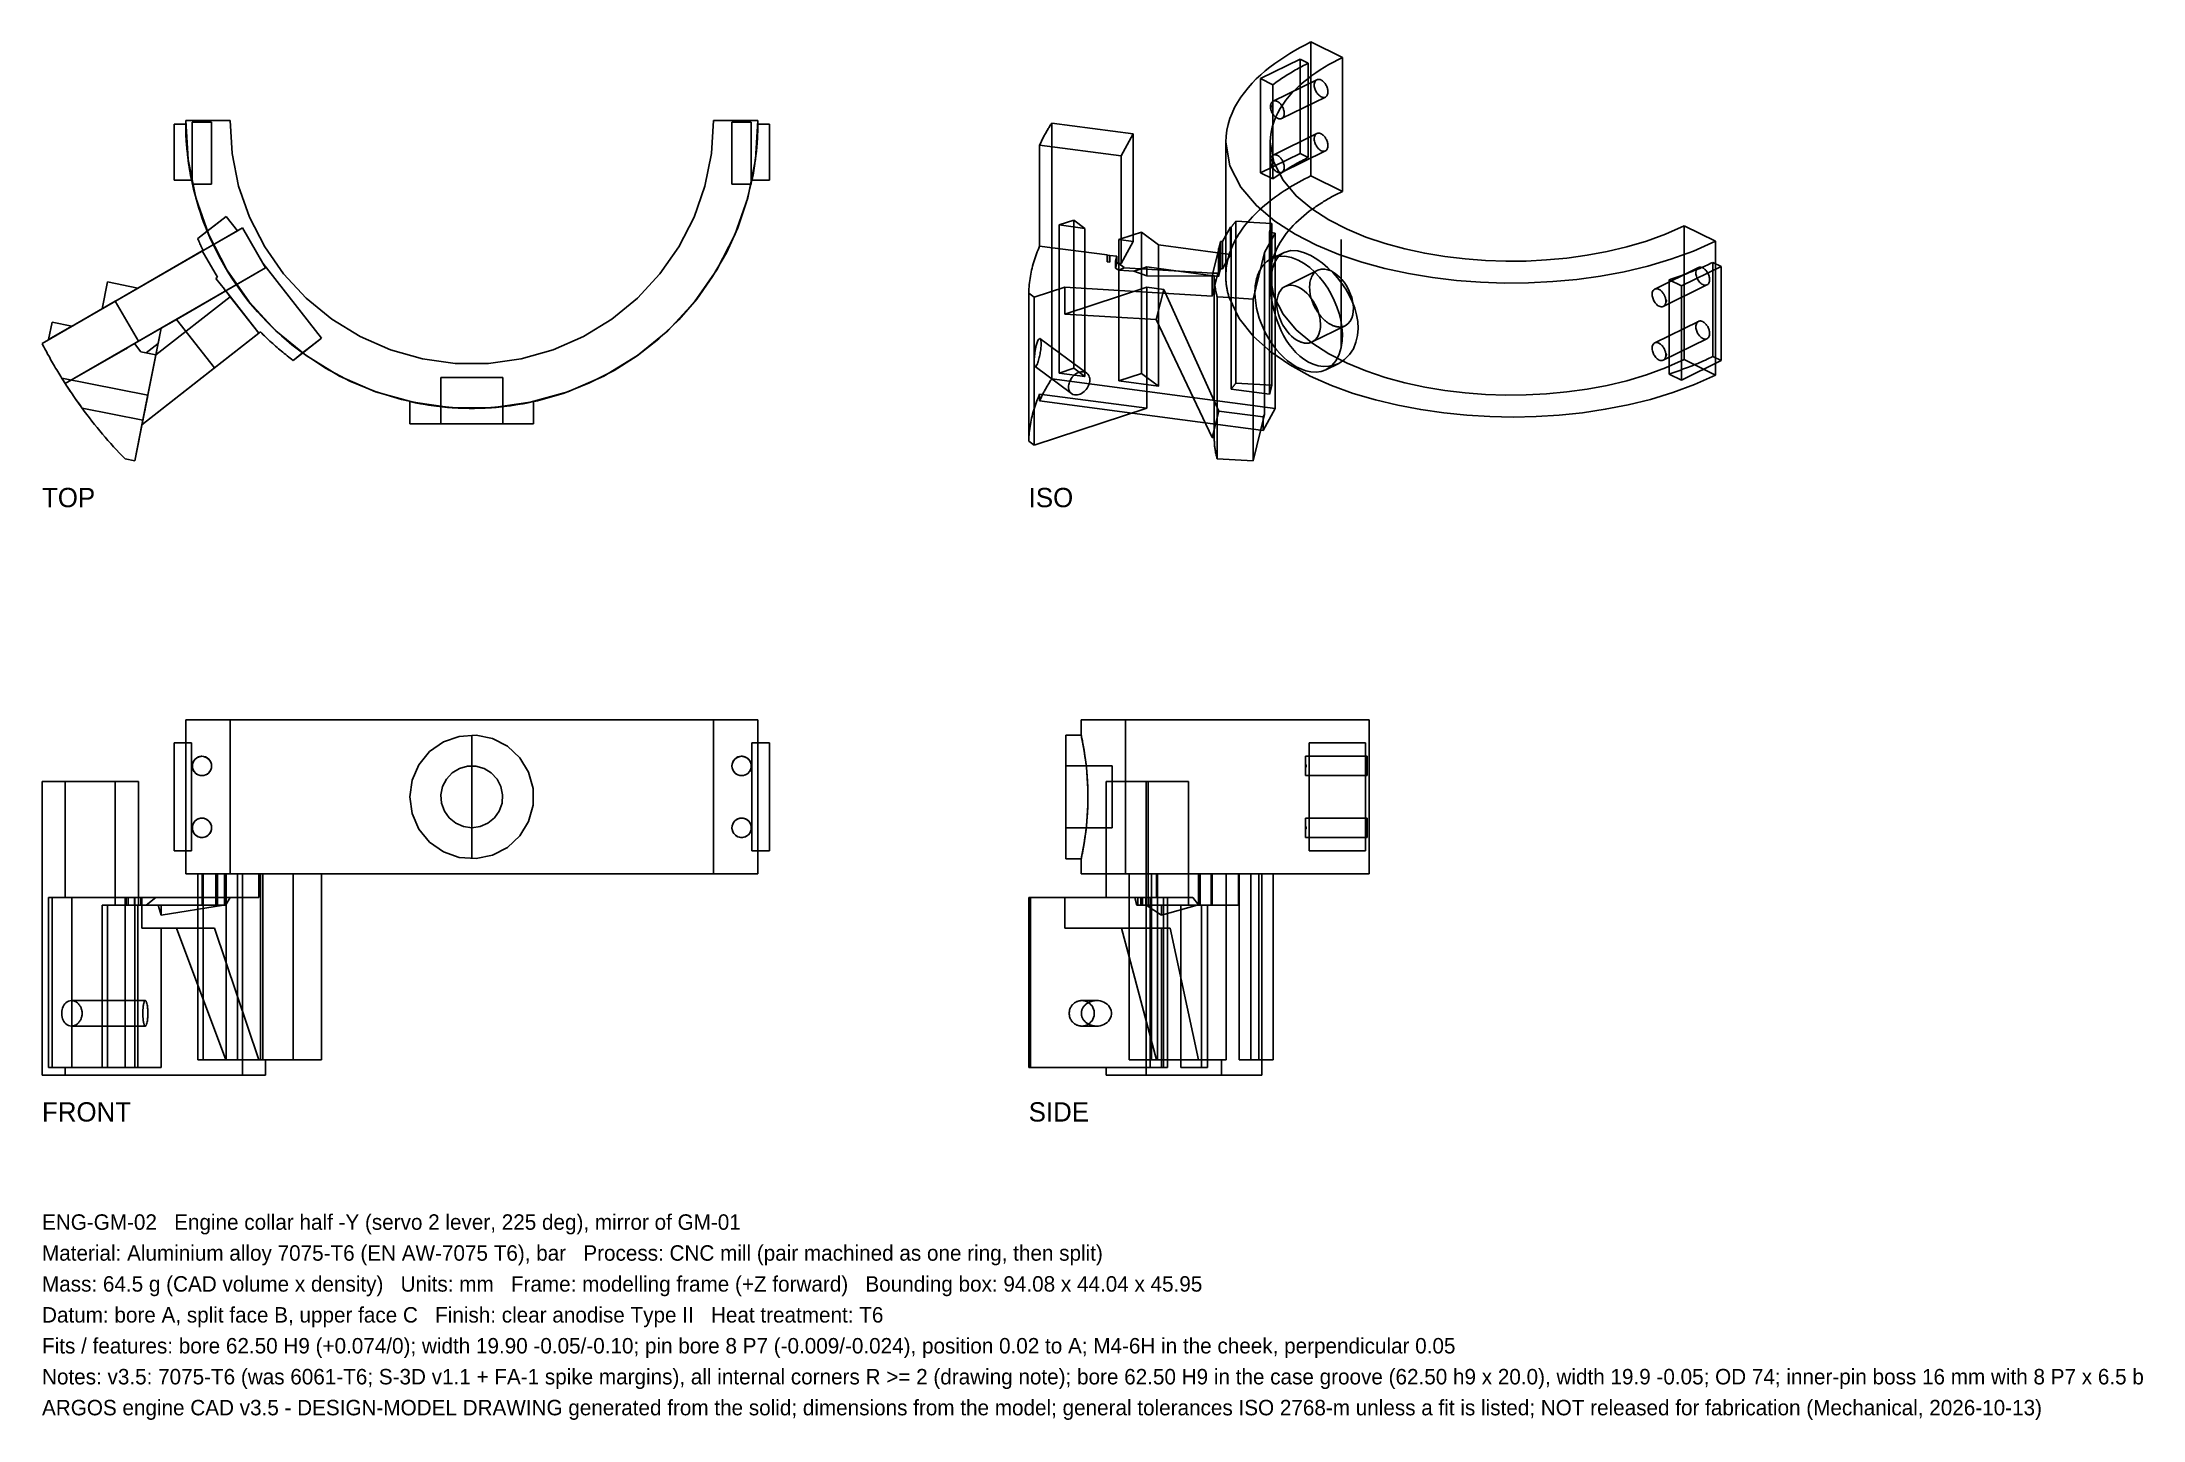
# Model space of a CAD drawing. Header units: millimetres. Extents: x 0 to 272, y -45 to 134.
import ezdxf

# ---------------------------------------------------------------- set-up
doc = ezdxf.new("R2010")
doc.units = ezdxf.units.MM
for name, color, linetype in [('FRONT_HIDDEN', 8, 'CONTINUOUS'), ('FRONT_VISIBLE', 7, 'Continuous'), ('ISO_HIDDEN', 8, 'CONTINUOUS'), ('ISO_VISIBLE', 7, 'Continuous'), ('SIDE_HIDDEN', 8, 'CONTINUOUS'), ('SIDE_VISIBLE', 7, 'Continuous'), ('TOP_HIDDEN', 8, 'CONTINUOUS'), ('TOP_VISIBLE', 7, 'Continuous')]:
    doc.layers.add(name, color=color, linetype=linetype)

msp = doc.modelspace()

# ---------------------------------------------------------------- texts
for s, p in [('ENG-GM-02   Engine collar half -Y (servo 2 lever, 225 deg), mirror of GM-01', (0, -20)), ('Material: Aluminium alloy 7075-T6 (EN AW-7075 T6), bar   Process: CNC mill (pair machined as one ring, then split)', (0, -24)), ('Mass: 64.5 g (CAD volume x density)   Units: mm   Frame: modelling frame (+Z forward)   Bounding box: 94.08 x 44.04 x 45.95', (0, -28)), ('Datum: bore A, split face B, upper face C   Finish: clear anodise Type II   Heat treatment: T6', (0, -32)), ('Fits / features: bore 62.50 H9 (+0.074/0); width 19.90 -0.05/-0.10; pin bore 8 P7 (-0.009/-0.024), position 0.02 to A; M4-6H in the cheek, perpendicular 0.05', (0, -36)), ('Notes: v3.5: 7075-T6 (was 6061-T6; S-3D v1.1 + FA-1 spike margins), all internal corners R >= 2 (drawing note); bore 62.50 H9 in the case groove (62.50 h9 x 20.0), width 19.9 -0.05; OD 74; inner-pin boss 16 mm with 8 P7 x 6.5 b', (0, -40)), ('ARGOS engine CAD v3.5 - DESIGN-MODEL DRAWING generated from the solid; dimensions from the model; general tolerances ISO 2768-m unless a fit is listed; NOT released for fabrication (Mechanical, 2026-10-13)', (0, -44))]:
    msp.add_text(s, height=2).set_placement(p)
at = {"layer": 'FRONT_VISIBLE'}
msp.add_text('FRONT', height=2.5, dxfattribs=at).set_placement((0, -6))
at = {"layer": 'ISO_VISIBLE'}
msp.add_text('ISO', height=2.5, dxfattribs=at).set_placement((127.6, 73.47))
at = {"layer": 'SIDE_VISIBLE'}
msp.add_text('SIDE', height=2.5, dxfattribs=at).set_placement((127.6, -6))
at = {"layer": 'TOP_VISIBLE'}
msp.add_text('TOP', height=2.5, dxfattribs=at).set_placement((0, 73.47))

# ---------------------------------------------------------------- linework, layer by layer
at = {"layer": 'FRONT_HIDDEN'}
for points in [[(18.58, 45.95), (18.58, 45.95), (18.58, 45.95), (18.58, 45.95), (18.58, 45.95), (18.58, 45.95), (18.58, 45.95), (18.58, 45.95), (18.58, 45.95), (18.58, 45.95), (18.58, 45.95), (18.58, 45.95), (18.58, 45.95), (18.58, 45.95), (18.58, 45.95), (18.58, 45.95), (18.58, 45.95), (18.58, 45.95), (18.58, 45.95), (18.58, 45.95), (18.58, 45.95), (18.58, 45.95), (18.58, 45.95), (18.58, 45.95)], [(18.58, 26.05), (18.58, 45.95)], [(24.33, 45.95), (18.58, 45.95)], [(24.33, 26.05), (24.33, 45.95)], [(86.83, 45.95), (84.11, 45.95), (81.4, 45.95), (78.68, 45.95), (75.96, 45.95), (73.24, 45.95), (70.53, 45.95), (67.81, 45.95), (65.09, 45.95), (62.37, 45.95), (59.66, 45.95), (56.94, 45.95), (54.22, 45.95), (51.5, 45.95), (48.79, 45.95), (46.07, 45.95), (43.35, 45.95), (40.63, 45.95), (37.92, 45.95), (35.2, 45.95), (32.48, 45.95), (29.76, 45.95), (27.05, 45.95), (24.33, 45.95)], [(24.33, 45.95), (24.33, 45.95), (24.33, 45.95), (24.33, 45.95), (24.33, 45.95), (24.33, 45.95), (24.33, 45.95), (24.33, 45.95), (24.33, 45.95), (24.33, 45.95), (24.33, 45.95), (24.33, 45.95), (24.33, 45.95), (24.33, 45.95), (24.33, 45.95), (24.33, 45.95), (24.33, 45.95), (24.33, 45.95), (24.33, 45.95), (24.33, 45.95), (24.33, 45.95), (24.33, 45.95), (24.33, 45.95), (24.33, 45.95)], [(24.33, 26.05), (24.33, 45.95)], [(55.58, 28), (55.58, 44)], [(86.83, 26.05), (86.83, 45.95)], [(86.83, 45.95), (86.83, 45.95), (86.83, 45.95), (86.83, 45.95), (86.83, 45.95), (86.83, 45.95), (86.83, 45.95), (86.83, 45.95), (86.83, 45.95), (86.83, 45.95), (86.83, 45.95), (86.83, 45.95), (86.83, 45.95), (86.83, 45.95), (86.83, 45.95), (86.83, 45.95), (86.83, 45.95), (86.83, 45.95), (86.83, 45.95), (86.83, 45.95), (86.83, 45.95), (86.83, 45.95), (86.83, 45.95), (86.83, 45.95)], [(92.58, 45.95), (86.83, 45.95)], [(86.83, 26.05), (86.83, 45.95)], [(92.58, 26.05), (92.58, 45.95)], [(92.58, 45.95), (92.58, 45.95), (92.58, 45.95), (92.58, 45.95), (92.58, 45.95), (92.58, 45.95), (92.58, 45.95), (92.58, 45.95), (92.58, 45.95), (92.58, 45.95), (92.58, 45.95), (92.58, 45.95), (92.58, 45.95), (92.58, 45.95), (92.58, 45.95), (92.58, 45.95), (92.58, 45.95), (92.58, 45.95), (92.58, 45.95), (92.58, 45.95), (92.58, 45.95), (92.58, 45.95), (92.58, 45.95), (92.58, 45.95)], [(17.08, 43), (18.58, 43)], [(17.08, 29), (17.08, 43)], [(18.58, 43), (18.61, 43), (18.65, 43), (18.68, 43), (18.71, 43), (18.75, 43), (18.78, 43), (18.81, 43), (18.85, 43), (18.88, 43), (18.91, 43), (18.95, 43), (18.98, 43), (19.01, 43), (19.05, 43), (19.08, 43), (19.11, 43), (19.15, 43), (19.18, 43), (19.21, 43), (19.25, 43), (19.28, 43), (19.31, 43), (19.35, 43)], [(18.58, 29), (18.58, 43)], [(18.58, 29), (18.58, 43)], [(20.68, 41.25), (21.02, 41.2), (21.33, 41.07), (21.59, 40.85), (21.79, 40.58), (21.9, 40.25), (21.93, 39.91), (21.86, 39.58), (21.7, 39.28), (21.47, 39.03), (21.18, 38.85), (20.85, 38.76), (20.51, 38.76), (20.18, 38.85), (19.89, 39.03), (19.66, 39.28), (19.5, 39.58), (19.43, 39.91), (19.46, 40.25), (19.57, 40.58), (19.77, 40.85), (20.03, 41.07), (20.34, 41.2), (20.68, 41.25)], [(19.45, 40.25), (19.47, 40.32), (19.49, 40.39), (19.52, 40.46), (19.55, 40.53), (19.58, 40.6), (19.62, 40.66), (19.66, 40.72), (19.71, 40.78), (19.75, 40.84), (19.81, 40.89), (19.86, 40.94), (19.92, 40.99), (19.98, 41.03), (20.04, 41.07), (20.11, 41.11), (20.17, 41.14), (20.24, 41.17), (20.31, 41.2), (20.39, 41.21), (20.46, 41.23), (20.53, 41.24), (20.61, 41.25), (20.68, 41.25)], [(20.68, 41.25), (20.92, 41.23), (21.16, 41.16), (21.37, 41.04), (21.56, 40.88), (21.72, 40.7), (21.83, 40.48), (21.91, 40.25), (21.93, 40), (21.91, 39.76), (21.84, 39.52), (21.72, 39.31), (21.57, 39.12), (21.38, 38.96), (21.16, 38.85), (20.93, 38.77), (20.68, 38.75), (20.44, 38.77), (20.21, 38.84), (19.99, 38.96), (19.8, 39.11), (19.64, 39.3), (19.53, 39.52), (19.45, 39.75)], [(91.7, 39.75), (91.63, 39.52), (91.52, 39.3), (91.36, 39.11), (91.17, 38.96), (90.95, 38.84), (90.72, 38.77), (90.48, 38.75), (90.23, 38.77), (90, 38.85), (89.78, 38.96), (89.59, 39.12), (89.44, 39.31), (89.32, 39.52), (89.25, 39.76), (89.23, 40), (89.25, 40.25), (89.33, 40.48), (89.44, 40.7), (89.6, 40.88), (89.79, 41.04), (90, 41.16), (90.24, 41.23), (90.48, 41.25)], [(90.48, 41.25), (90.82, 41.2), (91.13, 41.07), (91.39, 40.85), (91.59, 40.58), (91.7, 40.25), (91.73, 39.91), (91.66, 39.58), (91.5, 39.28), (91.27, 39.03), (90.98, 38.85), (90.65, 38.76), (90.31, 38.76), (89.98, 38.85), (89.69, 39.03), (89.46, 39.28), (89.3, 39.58), (89.23, 39.91), (89.26, 40.25), (89.37, 40.58), (89.57, 40.85), (89.83, 41.07), (90.14, 41.2), (90.48, 41.25)], [(90.48, 41.25), (90.55, 41.25), (90.63, 41.24), (90.7, 41.23), (90.77, 41.21), (90.85, 41.2), (90.92, 41.17), (90.99, 41.14), (91.05, 41.11), (91.12, 41.07), (91.18, 41.03), (91.24, 40.99), (91.3, 40.94), (91.35, 40.89), (91.41, 40.84), (91.45, 40.78), (91.5, 40.72), (91.54, 40.66), (91.58, 40.6), (91.61, 40.53), (91.64, 40.46), (91.67, 40.39), (91.69, 40.32), (91.7, 40.25)], [(91.81, 43), (91.85, 43), (91.88, 43), (91.91, 43), (91.95, 43), (91.98, 43), (92.01, 43), (92.05, 43), (92.08, 43), (92.11, 43), (92.15, 43), (92.18, 43), (92.21, 43), (92.25, 43), (92.28, 43), (92.31, 43), (92.35, 43), (92.38, 43), (92.41, 43), (92.45, 43), (92.48, 43), (92.51, 43), (92.55, 43), (92.58, 43)], [(92.58, 29), (92.58, 43)], [(92.58, 43), (94.08, 43)], [(92.58, 29), (92.58, 43)], [(94.08, 29), (94.08, 43)], [(55.58, 32), (56.66, 32.15), (57.66, 32.58), (58.5, 33.27), (59.13, 34.16), (59.5, 35.19), (59.57, 36.27), (59.35, 37.34), (58.85, 38.31), (58.1, 39.1), (57.17, 39.67), (56.12, 39.96), (55.04, 39.96), (53.99, 39.67), (53.06, 39.1), (52.31, 38.31), (51.81, 37.34), (51.59, 36.27), (51.66, 35.19), (52.03, 34.16), (52.66, 33.27), (53.5, 32.58), (54.5, 32.15), (55.58, 32)], [(0, 38), (9.47, 38)], [(9.47, 38), (9.47, 22)], [(12.46, 38), (9.47, 38)], [(20.68, 33.25), (21.02, 33.2), (21.33, 33.07), (21.59, 32.85), (21.79, 32.58), (21.9, 32.25), (21.93, 31.91), (21.86, 31.58), (21.7, 31.28), (21.47, 31.03), (21.18, 30.85), (20.85, 30.76), (20.51, 30.76), (20.18, 30.85), (19.89, 31.03), (19.66, 31.28), (19.5, 31.58), (19.43, 31.91), (19.46, 32.25), (19.57, 32.58), (19.77, 32.85), (20.03, 33.07), (20.34, 33.2), (20.68, 33.25)], [(19.45, 32.25), (19.47, 32.32), (19.49, 32.39), (19.52, 32.46), (19.55, 32.53), (19.58, 32.6), (19.62, 32.66), (19.66, 32.72), (19.71, 32.78), (19.75, 32.84), (19.81, 32.89), (19.86, 32.94), (19.92, 32.99), (19.98, 33.03), (20.04, 33.07), (20.11, 33.11), (20.17, 33.14), (20.24, 33.17), (20.31, 33.2), (20.39, 33.21), (20.46, 33.23), (20.53, 33.24), (20.61, 33.25), (20.68, 33.25)], [(20.68, 33.25), (20.92, 33.23), (21.16, 33.16), (21.37, 33.04), (21.56, 32.88), (21.72, 32.7), (21.83, 32.48), (21.91, 32.25), (21.93, 32), (21.91, 31.76), (21.84, 31.52), (21.72, 31.31), (21.57, 31.12), (21.38, 30.96), (21.16, 30.85), (20.93, 30.77), (20.68, 30.75), (20.44, 30.77), (20.21, 30.84), (19.99, 30.96), (19.8, 31.11), (19.64, 31.3), (19.53, 31.52), (19.45, 31.75)], [(91.7, 31.75), (91.63, 31.52), (91.52, 31.3), (91.36, 31.11), (91.17, 30.96), (90.95, 30.84), (90.72, 30.77), (90.48, 30.75), (90.23, 30.77), (90, 30.85), (89.78, 30.96), (89.59, 31.12), (89.44, 31.31), (89.32, 31.52), (89.25, 31.76), (89.23, 32), (89.25, 32.25), (89.33, 32.48), (89.44, 32.7), (89.6, 32.88), (89.79, 33.04), (90, 33.16), (90.24, 33.23), (90.48, 33.25)], [(90.48, 33.25), (90.82, 33.2), (91.13, 33.07), (91.39, 32.85), (91.59, 32.58), (91.7, 32.25), (91.73, 31.91), (91.66, 31.58), (91.5, 31.28), (91.27, 31.03), (90.98, 30.85), (90.65, 30.76), (90.31, 30.76), (89.98, 30.85), (89.69, 31.03), (89.46, 31.28), (89.3, 31.58), (89.23, 31.91), (89.26, 32.25), (89.37, 32.58), (89.57, 32.85), (89.83, 33.07), (90.14, 33.2), (90.48, 33.25)], [(90.48, 33.25), (90.55, 33.25), (90.63, 33.24), (90.7, 33.23), (90.77, 33.21), (90.85, 33.2), (90.92, 33.17), (90.99, 33.14), (91.05, 33.11), (91.12, 33.07), (91.18, 33.03), (91.24, 32.99), (91.3, 32.94), (91.35, 32.89), (91.41, 32.84), (91.45, 32.78), (91.5, 32.72), (91.54, 32.66), (91.58, 32.6), (91.61, 32.53), (91.64, 32.46), (91.67, 32.39), (91.69, 32.32), (91.7, 32.25)], [(17.08, 29), (18.58, 29)], [(18.58, 29), (18.61, 29), (18.65, 29), (18.68, 29), (18.71, 29), (18.75, 29), (18.78, 29), (18.81, 29), (18.85, 29), (18.88, 29), (18.91, 29), (18.95, 29), (18.98, 29), (19.01, 29), (19.05, 29), (19.08, 29), (19.11, 29), (19.15, 29), (19.18, 29), (19.21, 29), (19.25, 29), (19.28, 29), (19.31, 29), (19.35, 29)], [(91.81, 29), (91.85, 29), (91.88, 29), (91.91, 29), (91.95, 29), (91.98, 29), (92.01, 29), (92.05, 29), (92.08, 29), (92.11, 29), (92.15, 29), (92.18, 29), (92.21, 29), (92.25, 29), (92.28, 29), (92.31, 29), (92.35, 29), (92.38, 29), (92.41, 29), (92.45, 29), (92.48, 29), (92.51, 29), (92.55, 29), (92.58, 29)], [(92.58, 29), (94.08, 29)], [(18.58, 26.05), (18.58, 26.05), (18.58, 26.05), (18.58, 26.05), (18.58, 26.05), (18.58, 26.05), (18.58, 26.05), (18.58, 26.05), (18.58, 26.05), (18.58, 26.05), (18.58, 26.05), (18.58, 26.05), (18.58, 26.05), (18.58, 26.05), (18.58, 26.05), (18.58, 26.05), (18.58, 26.05), (18.58, 26.05), (18.58, 26.05), (18.58, 26.05), (18.58, 26.05), (18.58, 26.05), (18.58, 26.05), (18.58, 26.05)], [(24.33, 26.05), (18.58, 26.05)], [(21.37, 26.06), (20.14, 26.06)], [(20.14, 26.05), (20.2, 26.05), (20.25, 26.05), (20.3, 26.05), (20.36, 26.05), (20.41, 26.05), (20.46, 26.05), (20.52, 26.05), (20.57, 26.05), (20.62, 26.05), (20.68, 26.05), (20.73, 26.05), (20.78, 26.05), (20.84, 26.05), (20.89, 26.05), (20.94, 26.05), (21, 26.05), (21.05, 26.05), (21.1, 26.05), (21.16, 26.05), (21.21, 26.05), (21.26, 26.05), (21.32, 26.05), (21.37, 26.05)], [(20.73, 26.06), (20.83, 26.06)], [(20.73, 26.06), (20.73, 26.06), (20.74, 26.06), (20.74, 26.06), (20.75, 26.06), (20.75, 26.06), (20.76, 26.06), (20.76, 26.06), (20.76, 26.06), (20.77, 26.06), (20.77, 26.06), (20.78, 26.06), (20.78, 26.06), (20.79, 26.06), (20.79, 26.06), (20.79, 26.06), (20.8, 26.06), (20.8, 26.06), (20.81, 26.06), (20.81, 26.06), (20.82, 26.06), (20.82, 26.06), (20.83, 26.06), (20.83, 26.06)], [(20.83, 2), (20.83, 26.06)], [(21.37, 26.06), (21.91, 26.06), (22.44, 26.06), (22.98, 26.06), (23.51, 26.06), (24.05, 26.06), (24.59, 26.06), (25.12, 26.06), (25.66, 26.06), (26.19, 26.06), (26.73, 26.06), (27.27, 26.06), (27.8, 26.06), (28.34, 26.06), (28.88, 26.06), (29.41, 26.06), (29.95, 26.06), (30.48, 26.06), (31.02, 26.06), (31.56, 26.06), (32.09, 26.06), (32.63, 26.06), (33.16, 26.06), (33.7, 26.06)], [(21.37, 26.05), (21.37, 26.06)], [(21.37, 26.05), (23.83, 26.05)], [(22.69, 26.06), (22.5, 26.06)], [(22.5, 26.06), (22.69, 26.06)], [(22.69, 22), (22.69, 26.06)], [(23.83, 2), (23.83, 26.05)], [(23.83, 26.05), (25.27, 26.05)], [(24.33, 26.05), (24.33, 26.05), (24.33, 26.05), (24.33, 26.05), (24.33, 26.05), (24.33, 26.05), (24.33, 26.05), (24.33, 26.05), (24.33, 26.05), (24.33, 26.05), (24.33, 26.05), (24.33, 26.05), (24.33, 26.05), (24.33, 26.05), (24.33, 26.05), (24.33, 26.05), (24.33, 26.05), (24.33, 26.05), (24.33, 26.05), (24.33, 26.05), (24.33, 26.05), (24.33, 26.05), (24.33, 26.05), (24.33, 26.05)], [(24.33, 26.05), (27.05, 26.05), (29.76, 26.05), (32.48, 26.05), (35.2, 26.05), (37.92, 26.05), (40.63, 26.05), (43.35, 26.05), (46.07, 26.05), (48.79, 26.05), (51.5, 26.05), (54.22, 26.05), (56.94, 26.05), (59.66, 26.05), (62.37, 26.05), (65.09, 26.05), (67.81, 26.05), (70.53, 26.05), (73.24, 26.05), (75.96, 26.05), (78.68, 26.05), (81.4, 26.05), (84.11, 26.05), (86.83, 26.05)], [(25.27, 26.05), (25.27, 2)], [(25.93, 26.05), (25.27, 26.05)], [(25.93, 26.05), (25.93, 0)], [(25.93, 26.05), (28.57, 26.05)], [(28.57, 2), (28.57, 26.05)], [(36.16, 26.05), (28.57, 26.05)], [(33.7, 26.05), (36.16, 26.05)], [(86.83, 26.05), (86.83, 26.05), (86.83, 26.05), (86.83, 26.05), (86.83, 26.05), (86.83, 26.05), (86.83, 26.05), (86.83, 26.05), (86.83, 26.05), (86.83, 26.05), (86.83, 26.05), (86.83, 26.05), (86.83, 26.05), (86.83, 26.05), (86.83, 26.05), (86.83, 26.05), (86.83, 26.05), (86.83, 26.05), (86.83, 26.05), (86.83, 26.05), (86.83, 26.05), (86.83, 26.05), (86.83, 26.05), (86.83, 26.05)], [(92.58, 26.05), (86.83, 26.05)], [(92.58, 26.05), (92.58, 26.05), (92.58, 26.05), (92.58, 26.05), (92.58, 26.05), (92.58, 26.05), (92.58, 26.05), (92.58, 26.05), (92.58, 26.05), (92.58, 26.05), (92.58, 26.05), (92.58, 26.05), (92.58, 26.05), (92.58, 26.05), (92.58, 26.05), (92.58, 26.05), (92.58, 26.05), (92.58, 26.05), (92.58, 26.05), (92.58, 26.05), (92.58, 26.05), (92.58, 26.05), (92.58, 26.05), (92.58, 26.05)], [(3.86, 23), (0.85, 23)], [(0.85, 1), (0.85, 23)], [(1.3, 23), (0.85, 23)], [(1.3, 1), (1.3, 23)], [(1.3, 23), (3.86, 23)], [(3, 23), (10.82, 23)], [(3.86, 23), (3.86, 1)], [(7.77, 1), (7.77, 22)], [(9.47, 22), (7.77, 22)], [(8.46, 22), (7.77, 22)], [(8.46, 1), (8.46, 22)], [(8.46, 22), (12.4, 22)], [(12.46, 22), (9.47, 22)], [(10.82, 23), (10.89, 23)], [(10.82, 23), (10.82, 22)], [(10.89, 22), (10.82, 22)], [(11.15, 22), (10.82, 22)], [(11.15, 23), (10.89, 23)], [(10.89, 23), (10.89, 22)], [(11.15, 22), (10.89, 22)], [(11.95, 23), (11.15, 23)], [(11.15, 22), (11.15, 23)], [(11.95, 23), (12.76, 23)], [(11.95, 23), (11.95, 22)], [(12.76, 22), (11.95, 22)], [(12.46, 22), (11.95, 22)], [(12.4, 22), (20.73, 22)], [(12.4, 22), (12.4, 1)], [(12.46, 23), (12.46, 22)], [(12.76, 23), (14.74, 23)], [(12.76, 22), (12.76, 23)], [(13.47, 22), (12.76, 22)], [(13.47, 22), (14.74, 22.98)], [(13.47, 22), (15.03, 22)], [(14.74, 23), (14.73, 23)], [(24.34, 23), (14.73, 23)], [(14.73, 23), (14.74, 22.98)], [(14.74, 22.98), (14.74, 23)], [(15.03, 22), (15.42, 20.7)], [(15.42, 22), (15.03, 22)], [(23.45, 22), (15.42, 20.7)], [(15.42, 20.7), (15.42, 22)], [(15.42, 22), (23.45, 22)], [(20.14, 2), (20.14, 23)], [(20.73, 22), (20.73, 23)], [(20.73, 22), (22.69, 22)], [(22.5, 22), (22.5, 23)], [(22.5, 22), (23.59, 22)], [(22.5, 22), (22.69, 22)], [(23.7, 22), (23.45, 22)], [(23.59, 22), (23.59, 23)], [(23.7, 22), (23.59, 22)], [(23.73, 22.05), (23.7, 22)], [(23.73, 22.05), (23.73, 23)], [(23.76, 22.05), (23.73, 22.05)], [(23.76, 22.05), (24.34, 23)], [(23.76, 23), (23.76, 22.05)], [(24.34, 23), (28.04, 23)], [(12.92, 19), (15.42, 19)], [(17.38, 19), (15.42, 19)], [(17.38, 19), (22.31, 19)], [(13.36, 9.65), (3.81, 9.65)], [(13.36, 6.35), (3.81, 6.35)], [(25.93, 0), (0, 0)], [(3.86, 1), (0.85, 1)], [(1.3, 1), (0.85, 1)], [(1.3, 1), (3.86, 1)], [(15.42, 1), (3, 1)], [(12.4, 1), (7.77, 1)], [(8.46, 1), (7.77, 1)], [(8.46, 1), (12.4, 1)], [(23.83, 2), (20.14, 2)], [(20.14, 2), (20.17, 2), (20.2, 2), (20.23, 2), (20.26, 2), (20.29, 2), (20.32, 2), (20.35, 2), (20.38, 2), (20.41, 2), (20.44, 2), (20.47, 2), (20.5, 2), (20.53, 2), (20.56, 2), (20.59, 2), (20.62, 2), (20.65, 2), (20.68, 2), (20.71, 2), (20.74, 2), (20.77, 2), (20.8, 2), (20.83, 2)], [(25.27, 2), (20.83, 2)], [(23.76, 2), (28.92, 2)], [(23.83, 2), (25.27, 2)], [(25.93, 0), (28.92, 0)], [(28.92, 2), (28.57, 2)], [(36.16, 2), (28.57, 2)]]:
    msp.add_lwpolyline(points, dxfattribs=at)
at = {"layer": 'FRONT_VISIBLE'}
for points in [[(92.58, 45.95), (89.36, 45.95), (86.15, 45.95), (82.93, 45.95), (79.71, 45.95), (76.49, 45.95), (73.28, 45.95), (70.06, 45.95), (66.84, 45.95), (63.62, 45.95), (60.41, 45.95), (57.19, 45.95), (53.97, 45.95), (50.75, 45.95), (47.54, 45.95), (44.32, 45.95), (41.1, 45.95), (37.88, 45.95), (34.67, 45.95), (31.45, 45.95), (28.23, 45.95), (25.01, 45.95), (21.8, 45.95), (18.58, 45.95)], [(18.58, 43), (18.58, 45.95)], [(47.58, 36), (47.88, 33.84), (48.74, 31.84), (50.12, 30.15), (51.9, 28.9), (53.95, 28.17), (56.13, 28.02), (58.26, 28.46), (60.19, 29.46), (61.79, 30.95), (62.92, 32.81), (63.51, 34.91), (63.51, 37.09), (62.92, 39.19), (61.79, 41.05), (60.19, 42.54), (58.26, 43.54), (56.13, 43.98), (53.95, 43.83), (51.9, 43.1), (50.12, 41.85), (48.74, 40.16), (47.88, 38.16), (47.58, 36)], [(47.58, 36), (47.88, 33.84), (48.74, 31.84), (50.12, 30.15), (51.9, 28.9), (53.95, 28.17), (56.13, 28.02), (58.26, 28.46), (60.19, 29.46), (61.79, 30.95), (62.92, 32.81), (63.51, 34.91), (63.51, 37.09), (62.92, 39.19), (61.79, 41.05), (60.19, 42.54), (58.26, 43.54), (56.13, 43.98), (53.95, 43.83), (51.9, 43.1), (50.12, 41.85), (48.74, 40.16), (47.88, 38.16), (47.58, 36)], [(92.58, 43), (92.58, 45.95)], [(17.08, 29), (17.08, 43)], [(17.08, 43), (19.35, 43)], [(19.35, 29), (19.35, 43)], [(91.81, 29), (91.81, 43)], [(91.81, 43), (94.08, 43)], [(94.08, 29), (94.08, 43)], [(19.45, 39.75), (19.45, 39.77), (19.45, 39.79), (19.44, 39.81), (19.44, 39.84), (19.44, 39.86), (19.44, 39.88), (19.43, 39.9), (19.43, 39.92), (19.43, 39.95), (19.43, 39.97), (19.43, 39.99), (19.43, 40.01), (19.43, 40.03), (19.43, 40.05), (19.43, 40.08), (19.43, 40.1), (19.44, 40.12), (19.44, 40.14), (19.44, 40.16), (19.44, 40.19), (19.45, 40.21), (19.45, 40.23), (19.45, 40.25)], [(19.45, 39.75), (19.45, 40.25)], [(55.58, 32), (56.66, 32.15), (57.66, 32.58), (58.5, 33.27), (59.13, 34.16), (59.5, 35.19), (59.57, 36.27), (59.35, 37.34), (58.85, 38.31), (58.1, 39.1), (57.17, 39.67), (56.12, 39.96), (55.04, 39.96), (53.99, 39.67), (53.06, 39.1), (52.31, 38.31), (51.81, 37.34), (51.59, 36.27), (51.66, 35.19), (52.03, 34.16), (52.66, 33.27), (53.5, 32.58), (54.5, 32.15), (55.58, 32)], [(91.7, 39.75), (91.7, 40.25)], [(91.7, 40.25), (91.71, 40.23), (91.71, 40.21), (91.72, 40.19), (91.72, 40.16), (91.72, 40.14), (91.72, 40.12), (91.73, 40.1), (91.73, 40.08), (91.73, 40.05), (91.73, 40.03), (91.73, 40.01), (91.73, 39.99), (91.73, 39.97), (91.73, 39.95), (91.73, 39.92), (91.73, 39.9), (91.72, 39.88), (91.72, 39.86), (91.72, 39.84), (91.72, 39.81), (91.71, 39.79), (91.71, 39.77), (91.7, 39.75)], [(0, 0), (0, 38)], [(0, 38), (0.13, 38), (0.26, 38), (0.39, 38), (0.52, 38), (0.65, 38), (0.78, 38), (0.91, 38), (1.04, 38), (1.17, 38), (1.3, 38), (1.43, 38), (1.56, 38), (1.69, 38), (1.82, 38), (1.95, 38), (2.08, 38), (2.22, 38), (2.35, 38), (2.48, 38), (2.61, 38), (2.74, 38), (2.87, 38), (3, 38)], [(3, 38), (12.46, 38)], [(3, 23), (3, 38)], [(12.46, 38), (12.46, 23)], [(19.45, 31.75), (19.45, 31.77), (19.45, 31.79), (19.44, 31.81), (19.44, 31.84), (19.44, 31.86), (19.44, 31.88), (19.43, 31.9), (19.43, 31.92), (19.43, 31.95), (19.43, 31.97), (19.43, 31.99), (19.43, 32.01), (19.43, 32.03), (19.43, 32.05), (19.43, 32.08), (19.43, 32.1), (19.44, 32.12), (19.44, 32.14), (19.44, 32.16), (19.44, 32.19), (19.45, 32.21), (19.45, 32.23), (19.45, 32.25)], [(19.45, 31.75), (19.45, 32.25)], [(91.7, 31.75), (91.7, 32.25)], [(91.7, 32.25), (91.71, 32.23), (91.71, 32.21), (91.72, 32.19), (91.72, 32.16), (91.72, 32.14), (91.72, 32.12), (91.73, 32.1), (91.73, 32.08), (91.73, 32.05), (91.73, 32.03), (91.73, 32.01), (91.73, 31.99), (91.73, 31.97), (91.73, 31.95), (91.73, 31.92), (91.73, 31.9), (91.72, 31.88), (91.72, 31.86), (91.72, 31.84), (91.72, 31.81), (91.71, 31.79), (91.71, 31.77), (91.7, 31.75)], [(17.08, 29), (19.35, 29)], [(18.58, 26.05), (18.58, 29)], [(91.81, 29), (94.08, 29)], [(92.58, 26.05), (92.58, 29)], [(18.58, 26.05), (18.65, 26.05), (18.72, 26.05), (18.78, 26.05), (18.85, 26.05), (18.92, 26.05), (18.99, 26.05), (19.06, 26.05), (19.12, 26.05), (19.19, 26.05), (19.26, 26.05), (19.33, 26.05), (19.4, 26.05), (19.46, 26.05), (19.53, 26.05), (19.6, 26.05), (19.67, 26.05), (19.74, 26.05), (19.8, 26.05), (19.87, 26.05), (19.94, 26.05), (20.01, 26.05), (20.08, 26.05), (20.14, 26.05)], [(20.14, 23), (20.14, 26.06)], [(20.14, 26.06), (20.17, 26.06), (20.2, 26.06), (20.22, 26.06), (20.25, 26.06), (20.27, 26.06), (20.3, 26.06), (20.32, 26.06), (20.35, 26.06), (20.37, 26.06), (20.4, 26.06), (20.42, 26.06), (20.45, 26.06), (20.47, 26.06), (20.5, 26.06), (20.53, 26.06), (20.55, 26.06), (20.58, 26.06), (20.6, 26.06), (20.63, 26.06), (20.65, 26.06), (20.68, 26.06), (20.7, 26.06), (20.73, 26.06)], [(20.73, 23), (20.73, 26.06)], [(20.73, 26.06), (22.5, 26.06)], [(22.5, 23), (22.5, 26.06)], [(22.5, 26.06), (23.59, 26.06)], [(23.59, 26.06), (23.73, 26.06)], [(23.59, 23), (23.59, 26.06)], [(23.73, 26.06), (23.76, 26.06)], [(23.73, 23), (23.73, 26.06)], [(23.76, 26.06), (23.76, 23)], [(23.76, 26.06), (28.04, 26.06)], [(28.25, 26.06), (28.04, 26.06)], [(28.04, 23), (28.04, 26.06)], [(28.25, 26.06), (28.44, 26.06), (28.62, 26.06), (28.8, 26.06), (28.99, 26.06), (29.17, 26.06), (29.35, 26.06), (29.54, 26.06), (29.72, 26.06), (29.91, 26.06), (30.09, 26.06), (30.27, 26.06), (30.46, 26.06), (30.64, 26.06), (30.82, 26.06), (31.01, 26.06), (31.19, 26.06), (31.37, 26.06), (31.56, 26.06), (31.74, 26.06), (31.93, 26.06), (32.11, 26.06), (32.29, 26.06), (32.48, 26.06)], [(28.25, 26.06), (28.25, 2)], [(32.48, 2), (32.48, 26.06)], [(33.7, 26.06), (32.48, 26.06)], [(33.7, 26.05), (33.7, 26.06)], [(33.7, 26.05), (36.26, 26.05), (38.82, 26.05), (41.38, 26.05), (43.94, 26.05), (46.5, 26.05), (49.06, 26.05), (51.62, 26.05), (54.18, 26.05), (56.74, 26.05), (59.3, 26.05), (61.86, 26.05), (64.42, 26.05), (66.98, 26.05), (69.54, 26.05), (72.1, 26.05), (74.66, 26.05), (77.22, 26.05), (79.78, 26.05), (82.34, 26.05), (84.9, 26.05), (87.46, 26.05), (90.02, 26.05), (92.58, 26.05)], [(36.16, 2), (36.16, 26.05)], [(3, 23), (3.33, 23), (3.67, 23), (4.01, 23), (4.34, 23), (4.68, 23), (5.02, 23), (5.35, 23), (5.69, 23), (6.03, 23), (6.36, 23), (6.7, 23), (7.04, 23), (7.37, 23), (7.71, 23), (8.05, 23), (8.38, 23), (8.72, 23), (9.06, 23), (9.39, 23), (9.73, 23), (10.07, 23), (10.4, 23), (10.74, 23)], [(10.74, 23), (11.99, 23)], [(10.74, 1), (10.74, 23)], [(11.99, 1), (11.99, 23)], [(12.92, 23), (11.99, 23)], [(28.04, 23), (12.92, 23)], [(12.92, 19), (12.92, 23)], [(22.31, 19), (12.92, 19)], [(15.42, 1), (15.42, 19)], [(17.38, 19), (23.76, 2)], [(22.31, 19), (28.04, 2)], [(3.81, 9.65), (3.61, 9.63), (3.42, 9.57), (3.24, 9.48), (3.08, 9.36), (2.94, 9.21), (2.83, 9.05), (2.73, 8.87), (2.66, 8.69), (2.61, 8.5), (2.57, 8.3), (2.55, 8.1), (2.55, 7.9), (2.57, 7.7), (2.61, 7.5), (2.66, 7.31), (2.73, 7.13), (2.83, 6.95), (2.94, 6.79), (3.08, 6.64), (3.24, 6.52), (3.42, 6.43), (3.61, 6.37), (3.81, 6.35)], [(5.19, 8), (5.18, 8.1), (5.18, 8.21), (5.16, 8.31), (5.14, 8.41), (5.12, 8.51), (5.08, 8.61), (5.05, 8.71), (5.01, 8.8), (4.96, 8.89), (4.91, 8.98), (4.85, 9.07), (4.78, 9.15), (4.72, 9.22), (4.64, 9.3), (4.57, 9.37), (4.48, 9.43), (4.4, 9.48), (4.3, 9.53), (4.21, 9.57), (4.11, 9.61), (4.01, 9.63), (3.91, 9.64), (3.81, 9.65)], [(13.04, 8), (13.04, 8.08), (13.04, 8.15), (13.04, 8.23), (13.04, 8.3), (13.05, 8.38), (13.05, 8.45), (13.05, 8.53), (13.06, 8.6), (13.07, 8.68), (13.07, 8.75), (13.08, 8.83), (13.09, 8.9), (13.1, 8.98), (13.11, 9.05), (13.12, 9.12), (13.14, 9.2), (13.15, 9.27), (13.17, 9.34), (13.2, 9.42), (13.22, 9.49), (13.25, 9.56), (13.3, 9.62), (13.36, 9.65)], [(13.36, 9.65), (13.47, 9.56), (13.53, 9.42), (13.57, 9.27), (13.6, 9.12), (13.62, 8.98), (13.64, 8.83), (13.66, 8.68), (13.67, 8.53), (13.68, 8.38), (13.68, 8.23), (13.68, 8.08), (13.68, 7.92), (13.68, 7.77), (13.68, 7.62), (13.67, 7.47), (13.66, 7.32), (13.64, 7.17), (13.62, 7.02), (13.6, 6.88), (13.57, 6.73), (13.53, 6.58), (13.47, 6.44), (13.36, 6.35)], [(3.81, 6.35), (3.91, 6.36), (4.01, 6.37), (4.11, 6.39), (4.21, 6.43), (4.3, 6.47), (4.4, 6.52), (4.48, 6.57), (4.57, 6.63), (4.64, 6.7), (4.72, 6.78), (4.78, 6.85), (4.85, 6.93), (4.91, 7.02), (4.96, 7.11), (5.01, 7.2), (5.05, 7.29), (5.08, 7.39), (5.12, 7.49), (5.14, 7.59), (5.16, 7.69), (5.18, 7.79), (5.18, 7.9), (5.19, 8)], [(13.36, 6.35), (13.3, 6.38), (13.25, 6.44), (13.22, 6.51), (13.2, 6.58), (13.17, 6.66), (13.15, 6.73), (13.14, 6.8), (13.12, 6.88), (13.11, 6.95), (13.1, 7.02), (13.09, 7.1), (13.08, 7.17), (13.07, 7.25), (13.07, 7.32), (13.06, 7.4), (13.05, 7.47), (13.05, 7.55), (13.05, 7.62), (13.04, 7.7), (13.04, 7.77), (13.04, 7.85), (13.04, 7.92), (13.04, 8)], [(0, 0), (0.13, 0), (0.26, 0), (0.39, 0), (0.52, 0), (0.65, 0), (0.78, 0), (0.91, 0), (1.04, 0), (1.17, 0), (1.3, 0), (1.43, 0), (1.56, 0), (1.69, 0), (1.82, 0), (1.95, 0), (2.08, 0), (2.22, 0), (2.35, 0), (2.48, 0), (2.61, 0), (2.74, 0), (2.87, 0), (3, 0)], [(3, 1), (3.33, 1), (3.67, 1), (4.01, 1), (4.34, 1), (4.68, 1), (5.02, 1), (5.35, 1), (5.69, 1), (6.03, 1), (6.36, 1), (6.7, 1), (7.04, 1), (7.37, 1), (7.71, 1), (8.05, 1), (8.38, 1), (8.72, 1), (9.06, 1), (9.39, 1), (9.73, 1), (10.07, 1), (10.4, 1), (10.74, 1)], [(3, 0), (3, 1)], [(28.92, 0), (3, 0)], [(11.99, 1), (10.74, 1)], [(11.99, 1), (15.42, 1)], [(28.04, 2), (23.76, 2)], [(28.04, 2), (28.25, 2)], [(28.25, 2), (28.44, 2), (28.62, 2), (28.8, 2), (28.99, 2), (29.17, 2), (29.35, 2), (29.54, 2), (29.72, 2), (29.91, 2), (30.09, 2), (30.27, 2), (30.46, 2), (30.64, 2), (30.82, 2), (31.01, 2), (31.19, 2), (31.37, 2), (31.56, 2), (31.74, 2), (31.93, 2), (32.11, 2), (32.29, 2), (32.48, 2)], [(28.92, 2), (28.92, 0)], [(36.16, 2), (32.48, 2)]]:
    msp.add_lwpolyline(points, dxfattribs=at)
at = {"layer": 'ISO_HIDDEN'}
for points in [[(164.11, 116.33), (164.11, 133.65)], [(157.57, 128.91), (162.69, 131.43)], [(163.75, 130.91), (163.55, 130.8), (163.34, 130.7), (163.13, 130.59), (162.92, 130.48), (162.72, 130.37), (162.51, 130.26), (162.31, 130.14), (162.1, 130.03), (161.9, 129.91), (161.7, 129.79), (161.5, 129.67), (161.3, 129.55), (161.1, 129.43), (160.9, 129.31), (160.71, 129.18), (160.51, 129.05), (160.31, 128.92), (160.12, 128.79), (159.93, 128.66), (159.74, 128.53), (159.55, 128.39), (159.36, 128.25), (159.17, 128.12)], [(162.69, 131.43), (163.75, 130.91)], [(162.69, 119.24), (162.69, 131.43)], [(163.75, 118.72), (163.75, 130.91)], [(157.57, 116.72), (157.57, 128.91)], [(157.57, 128.91), (159.17, 128.12)], [(159.17, 115.93), (159.17, 128.12)], [(159.21, 125.99), (164.86, 128.77)], [(165.97, 126.53), (165.83, 126.49), (165.7, 126.48), (165.56, 126.51), (165.43, 126.56), (165.31, 126.63), (165.19, 126.71), (165.09, 126.8), (164.99, 126.9), (164.91, 127.01), (164.83, 127.13), (164.76, 127.25), (164.7, 127.38), (164.64, 127.5), (164.6, 127.64), (164.56, 127.77), (164.54, 127.91), (164.53, 128.05), (164.54, 128.19), (164.56, 128.33), (164.6, 128.46), (164.66, 128.59), (164.75, 128.69), (164.86, 128.77)], [(164.86, 128.77), (164.89, 128.78), (164.91, 128.79), (164.93, 128.8), (164.96, 128.81), (164.98, 128.81), (165.01, 128.82), (165.03, 128.82), (165.05, 128.82), (165.08, 128.82), (165.1, 128.82), (165.13, 128.82), (165.15, 128.82), (165.18, 128.82), (165.2, 128.81), (165.23, 128.81), (165.25, 128.8), (165.28, 128.79), (165.3, 128.79), (165.32, 128.78), (165.35, 128.77), (165.37, 128.76), (165.39, 128.75), (165.42, 128.74)], [(165.42, 128.74), (165.52, 128.68), (165.61, 128.62), (165.7, 128.54), (165.78, 128.46), (165.86, 128.38), (165.93, 128.29), (165.99, 128.19), (166.05, 128.09), (166.11, 127.99), (166.15, 127.89), (166.19, 127.78), (166.23, 127.67), (166.26, 127.56), (166.28, 127.45), (166.29, 127.33), (166.3, 127.22), (166.29, 127.1), (166.28, 126.99), (166.25, 126.88), (166.2, 126.77), (166.14, 126.68), (166.06, 126.59), (165.97, 126.53)], [(158.89, 125.51), (158.9, 125.54), (158.9, 125.56), (158.91, 125.59), (158.92, 125.61), (158.92, 125.64), (158.93, 125.66), (158.94, 125.68), (158.95, 125.71), (158.96, 125.73), (158.97, 125.75), (158.99, 125.78), (159, 125.8), (159.01, 125.82), (159.03, 125.84), (159.05, 125.86), (159.06, 125.88), (159.08, 125.9), (159.1, 125.92), (159.12, 125.93), (159.14, 125.95), (159.16, 125.96), (159.18, 125.98), (159.21, 125.99)], [(158.89, 125.08), (158.89, 125.51)], [(158.89, 125.08), (158.9, 125.09), (158.91, 125.11), (158.91, 125.13), (158.92, 125.15), (158.93, 125.17), (158.93, 125.19), (158.94, 125.21), (158.94, 125.23), (158.95, 125.25), (158.95, 125.27), (158.95, 125.29), (158.95, 125.31), (158.96, 125.33), (158.96, 125.35), (158.95, 125.37), (158.95, 125.39), (158.95, 125.41), (158.94, 125.43), (158.94, 125.44), (158.93, 125.46), (158.92, 125.48), (158.91, 125.5), (158.89, 125.51)], [(160.31, 123.75), (160.22, 123.71), (160.13, 123.7), (160.03, 123.7), (159.94, 123.71), (159.85, 123.74), (159.76, 123.78), (159.68, 123.82), (159.6, 123.88), (159.52, 123.93), (159.45, 124), (159.38, 124.06), (159.32, 124.14), (159.26, 124.21), (159.21, 124.29), (159.16, 124.37), (159.11, 124.45), (159.06, 124.53), (159.02, 124.62), (158.99, 124.71), (158.96, 124.8), (158.93, 124.89), (158.91, 124.98), (158.89, 125.08)], [(159.21, 125.99), (159.23, 126), (159.25, 126.01), (159.28, 126.02), (159.3, 126.02), (159.32, 126.03), (159.35, 126.03), (159.37, 126.04), (159.4, 126.04), (159.42, 126.04), (159.45, 126.04), (159.47, 126.04), (159.5, 126.03), (159.52, 126.03), (159.55, 126.03), (159.57, 126.02), (159.6, 126.02), (159.62, 126.01), (159.64, 126), (159.67, 125.99), (159.69, 125.98), (159.71, 125.98), (159.74, 125.97), (159.76, 125.95)], [(159.76, 125.95), (159.86, 125.9), (159.95, 125.83), (160.04, 125.76), (160.12, 125.68), (160.2, 125.59), (160.27, 125.5), (160.34, 125.41), (160.39, 125.31), (160.45, 125.21), (160.5, 125.1), (160.54, 125), (160.57, 124.89), (160.6, 124.77), (160.62, 124.66), (160.64, 124.55), (160.64, 124.43), (160.64, 124.32), (160.62, 124.2), (160.59, 124.09), (160.55, 123.99), (160.49, 123.89), (160.41, 123.81), (160.31, 123.75)], [(160.31, 123.75), (165.97, 126.53)], [(130.58, 90.08), (130.58, 123.16)], [(158.84, 103.36), (158.84, 120.68)], [(159.21, 119.02), (164.86, 121.81)], [(160.31, 116.78), (165.97, 119.57)], [(165.97, 119.57), (165.83, 119.52), (165.7, 119.52), (165.56, 119.54), (165.43, 119.59), (165.31, 119.66), (165.19, 119.75), (165.09, 119.84), (164.99, 119.94), (164.91, 120.05), (164.83, 120.17), (164.76, 120.29), (164.7, 120.41), (164.64, 120.54), (164.6, 120.67), (164.56, 120.81), (164.54, 120.95), (164.53, 121.09), (164.54, 121.23), (164.56, 121.37), (164.6, 121.5), (164.66, 121.62), (164.75, 121.73), (164.86, 121.81)], [(164.86, 121.81), (164.89, 121.82), (164.91, 121.83), (164.93, 121.84), (164.96, 121.84), (164.98, 121.85), (165.01, 121.85), (165.03, 121.86), (165.05, 121.86), (165.08, 121.86), (165.1, 121.86), (165.13, 121.86), (165.15, 121.86), (165.18, 121.85), (165.2, 121.85), (165.23, 121.84), (165.25, 121.84), (165.28, 121.83), (165.3, 121.82), (165.32, 121.82), (165.35, 121.81), (165.37, 121.8), (165.39, 121.79), (165.42, 121.78)], [(165.42, 121.78), (165.52, 121.72), (165.61, 121.65), (165.7, 121.58), (165.78, 121.5), (165.86, 121.41), (165.93, 121.32), (165.99, 121.23), (166.05, 121.13), (166.11, 121.03), (166.15, 120.92), (166.19, 120.82), (166.23, 120.71), (166.26, 120.6), (166.28, 120.48), (166.29, 120.37), (166.3, 120.26), (166.29, 120.14), (166.28, 120.03), (166.25, 119.92), (166.2, 119.81), (166.14, 119.71), (166.06, 119.63), (165.97, 119.57)], [(157.57, 116.72), (162.69, 119.24)], [(158.89, 118.55), (158.9, 118.57), (158.9, 118.6), (158.91, 118.62), (158.92, 118.65), (158.92, 118.67), (158.93, 118.7), (158.94, 118.72), (158.95, 118.74), (158.96, 118.77), (158.97, 118.79), (158.99, 118.81), (159, 118.84), (159.01, 118.86), (159.03, 118.88), (159.05, 118.9), (159.06, 118.92), (159.08, 118.94), (159.1, 118.95), (159.12, 118.97), (159.14, 118.99), (159.16, 119), (159.18, 119.01), (159.21, 119.02)], [(158.89, 118.11), (158.89, 118.55)], [(158.89, 118.11), (158.9, 118.13), (158.91, 118.15), (158.91, 118.17), (158.92, 118.19), (158.93, 118.21), (158.93, 118.23), (158.94, 118.25), (158.94, 118.26), (158.95, 118.28), (158.95, 118.3), (158.95, 118.32), (158.95, 118.34), (158.96, 118.36), (158.96, 118.38), (158.95, 118.4), (158.95, 118.42), (158.95, 118.44), (158.94, 118.46), (158.94, 118.48), (158.93, 118.5), (158.92, 118.52), (158.91, 118.53), (158.89, 118.55)], [(160.31, 116.78), (160.22, 116.75), (160.13, 116.73), (160.03, 116.73), (159.94, 116.75), (159.85, 116.78), (159.76, 116.81), (159.68, 116.86), (159.6, 116.91), (159.52, 116.97), (159.45, 117.03), (159.38, 117.1), (159.32, 117.17), (159.26, 117.25), (159.21, 117.32), (159.16, 117.4), (159.11, 117.49), (159.06, 117.57), (159.02, 117.66), (158.99, 117.75), (158.96, 117.84), (158.93, 117.93), (158.91, 118.02), (158.89, 118.11)], [(163.75, 118.72), (163.55, 118.62), (163.34, 118.51), (163.13, 118.4), (162.92, 118.29), (162.72, 118.18), (162.51, 118.07), (162.31, 117.96), (162.1, 117.84), (161.9, 117.73), (161.7, 117.61), (161.5, 117.49), (161.3, 117.37), (161.1, 117.25), (160.9, 117.12), (160.71, 117), (160.51, 116.87), (160.31, 116.74), (160.12, 116.61), (159.93, 116.48), (159.74, 116.34), (159.55, 116.21), (159.36, 116.07), (159.17, 115.93)], [(159.21, 119.02), (159.23, 119.04), (159.25, 119.04), (159.28, 119.05), (159.3, 119.06), (159.32, 119.06), (159.35, 119.07), (159.37, 119.07), (159.4, 119.07), (159.42, 119.08), (159.45, 119.08), (159.47, 119.07), (159.5, 119.07), (159.52, 119.07), (159.55, 119.06), (159.57, 119.06), (159.6, 119.05), (159.62, 119.05), (159.64, 119.04), (159.67, 119.03), (159.69, 119.02), (159.71, 119.01), (159.74, 119), (159.76, 118.99)], [(159.76, 118.99), (159.86, 118.94), (159.95, 118.87), (160.04, 118.8), (160.12, 118.72), (160.2, 118.63), (160.27, 118.54), (160.34, 118.44), (160.39, 118.35), (160.45, 118.24), (160.5, 118.14), (160.54, 118.03), (160.57, 117.92), (160.6, 117.81), (160.62, 117.7), (160.64, 117.58), (160.64, 117.47), (160.64, 117.36), (160.62, 117.24), (160.59, 117.13), (160.55, 117.02), (160.49, 116.93), (160.41, 116.84), (160.31, 116.78)], [(162.69, 119.24), (163.75, 118.72)], [(164.11, 116.33), (163.71, 116.13), (163.32, 115.93), (162.92, 115.73), (162.53, 115.51), (162.15, 115.3), (161.76, 115.08), (161.38, 114.85), (161.01, 114.62), (160.63, 114.38), (160.26, 114.14), (159.9, 113.89), (159.54, 113.63), (159.18, 113.37), (158.83, 113.1), (158.48, 112.82), (158.14, 112.54), (157.8, 112.25), (157.47, 111.96), (157.15, 111.65), (156.84, 111.34), (156.53, 111.02), (156.23, 110.7), (155.94, 110.36)], [(157.57, 116.72), (159.17, 115.93)], [(168.17, 114.33), (164.11, 116.33)], [(164.26, 112.02), (163.89, 111.75), (163.53, 111.46), (163.17, 111.17), (162.82, 110.87), (162.48, 110.56), (162.14, 110.24), (161.82, 109.91), (161.51, 109.58), (161.21, 109.23), (160.92, 108.87), (160.64, 108.5), (160.38, 108.12), (160.13, 107.73), (159.9, 107.33), (159.69, 106.92), (159.5, 106.5), (159.33, 106.07), (159.19, 105.63), (159.06, 105.19), (158.97, 104.74), (158.9, 104.28), (158.86, 103.82), (158.84, 103.36)], [(133.43, 110.6), (131.53, 109.98)], [(134.88, 109.53), (131.53, 109.98)], [(131.53, 90.83), (131.53, 109.98)], [(133.43, 91.45), (133.43, 110.6)], [(133.43, 110.6), (134.88, 109.53)], [(134.88, 109.53), (134.88, 90.39)], [(141.13, 108.71), (139.24, 108.09)], [(142.18, 90.77), (142.18, 109.05)], [(155.94, 110.37), (155.72, 110.11), (155.52, 109.85), (155.31, 109.58), (155.12, 109.31), (154.93, 109.03), (154.75, 108.75), (154.57, 108.46), (154.4, 108.17), (154.24, 107.88), (154.09, 107.58), (153.95, 107.27), (153.82, 106.96), (153.7, 106.65), (153.59, 106.34), (153.49, 106.02), (153.4, 105.69), (153.32, 105.37), (153.25, 105.04), (153.19, 104.71), (153.15, 104.37), (153.12, 104.04), (153.1, 103.7), (153.09, 103.37)], [(153.69, 109.71), (153.09, 108.62)], [(153.69, 109.71), (153.8, 109.7)], [(153.69, 106.18), (153.69, 109.71)], [(154.39, 110.46), (154.37, 110.43), (154.34, 110.4), (154.31, 110.37), (154.29, 110.33), (154.26, 110.3), (154.23, 110.27), (154.21, 110.23), (154.18, 110.2), (154.16, 110.17), (154.13, 110.14), (154.1, 110.1), (154.08, 110.07), (154.05, 110.03), (154.03, 110), (154, 109.97), (153.98, 109.93), (153.95, 109.9), (153.93, 109.87), (153.9, 109.83), (153.88, 109.8), (153.85, 109.76), (153.83, 109.73), (153.8, 109.7)], [(153.8, 88.75), (153.8, 109.7)], [(154.39, 89.52), (154.39, 110.46)], [(155.94, 110.37), (154.39, 110.46)], [(155.94, 110.36), (155.94, 110.37)], [(155.94, 110.36), (159.04, 110.18)], [(159.48, 108.94), (158.11, 106.42)], [(159.04, 110.18), (158.75, 109.03)], [(158.75, 109.03), (158.75, 88.1)], [(159.48, 108.94), (158.75, 109.03)], [(159.04, 89.25), (159.04, 110.18)], [(159.48, 108.94), (159.48, 93.13)], [(212.37, 92.57), (212.37, 109.89)], [(137.74, 106.1), (137.74, 105.23)], [(137.78, 106.07), (137.78, 105.2)], [(138.11, 105.18), (138.11, 106.05)], [(139.24, 89.81), (139.24, 108.09)], [(141.13, 107.84), (139.24, 108.09)], [(144.41, 107.4), (144.41, 89.13)], [(152.06, 106.39), (153.69, 106.18)], [(152.13, 103.36), (152.13, 106.7)], [(152.17, 106.85), (152.17, 103.36)], [(152.2, 103.45), (152.2, 106.99)], [(152.42, 104.32), (152.42, 107.86)], [(152.67, 104.31), (152.67, 107.84)], [(153.69, 106.18), (152.67, 104.31)], [(156.62, 100.4), (158.11, 106.42)], [(158.11, 94.2), (158.11, 106.42)], [(160.64, 106.43), (160.45, 106.33), (160.28, 106.22), (160.12, 106.08), (159.97, 105.94), (159.83, 105.78), (159.71, 105.62), (159.6, 105.44), (159.49, 105.26), (159.4, 105.07), (159.32, 104.88), (159.25, 104.69), (159.18, 104.49), (159.13, 104.29), (159.08, 104.09), (159.04, 103.88), (159, 103.68), (158.97, 103.47), (158.95, 103.27), (158.93, 103.06), (158.91, 102.85), (158.9, 102.64), (158.89, 102.44), (158.89, 102.23)], [(168, 94.18), (168, 108.1)], [(137.78, 105.2), (137.74, 105.23)], [(138.11, 105.18), (137.74, 105.23)], [(138.11, 105.18), (137.78, 105.2)], [(138.84, 104.41), (138.84, 105.28)], [(138.84, 104.41), (139, 105.06)], [(139.24, 104.12), (138.84, 104.41)], [(139, 105.17), (139, 105.06)], [(139.17, 105.04), (139, 105.06)], [(139.24, 104.12), (139.96, 104.44)], [(139.24, 104.12), (141.21, 104)], [(139.93, 104.45), (139.96, 104.44)], [(139.96, 104.44), (139.96, 104.45)], [(142.17, 104.32), (141.21, 104)], [(141.21, 104), (142.88, 103.41)], [(142.88, 103.41), (142.88, 104.27)], [(151.82, 103.37), (142.88, 103.41)], [(146.65, 104.05), (151.82, 103.37)], [(152.06, 103.73), (151.33, 100.79)], [(152.06, 103.73), (151.41, 103.76)], [(151.59, 103.44), (151.59, 82.5)], [(152.14, 103.35), (151.82, 103.37)], [(152.17, 103.36), (152.06, 103.73)], [(152.13, 103.36), (152.14, 103.35)], [(152.17, 103.36), (152.13, 103.36)], [(152.14, 103.35), (152.2, 103.45)], [(152.42, 104.32), (152.2, 103.45)], [(152.42, 104.32), (152.67, 104.31)], [(158.84, 103.36), (159.29, 100.77), (160.49, 98.43), (162.19, 96.43), (164.21, 94.74), (166.43, 93.31), (168.77, 92.11), (171.21, 91.1), (173.7, 90.26), (176.25, 89.57), (178.82, 89.01), (181.42, 88.58), (184.04, 88.26), (186.67, 88.07), (189.3, 87.98), (191.94, 88), (194.57, 88.13), (197.2, 88.38), (199.81, 88.74), (202.4, 89.22), (204.96, 89.83), (207.49, 90.58), (209.96, 91.48), (212.37, 92.57)], [(164.99, 104.12), (160.75, 102.03)], [(164.99, 104.12), (164.84, 104.03), (164.7, 103.93), (164.57, 103.81), (164.45, 103.68), (164.35, 103.54), (164.26, 103.39), (164.18, 103.23), (164.12, 103.07), (164.06, 102.9), (164.02, 102.73), (163.98, 102.56), (163.96, 102.39), (163.94, 102.22), (163.93, 102.04), (163.93, 101.87), (163.94, 101.69), (163.95, 101.52), (163.97, 101.34), (163.99, 101.17), (164.02, 101), (164.06, 100.82), (164.1, 100.65), (164.15, 100.49)], [(168.53, 96.94), (168.89, 97.2), (169.18, 97.54), (169.38, 97.94), (169.51, 98.36), (169.57, 98.81), (169.59, 99.25), (169.55, 99.7), (169.48, 100.14), (169.37, 100.58), (169.23, 101), (169.06, 101.42), (168.87, 101.82), (168.64, 102.2), (168.39, 102.57), (168.11, 102.92), (167.8, 103.25), (167.47, 103.55), (167.11, 103.81), (166.72, 104.03), (166.3, 104.19), (165.86, 104.27), (165.42, 104.26), (164.99, 104.12)], [(208.56, 101.69), (214.22, 104.47)], [(215.32, 102.23), (215.19, 102.19), (215.05, 102.18), (214.91, 102.21), (214.78, 102.26), (214.66, 102.32), (214.55, 102.41), (214.44, 102.5), (214.35, 102.6), (214.26, 102.71), (214.18, 102.83), (214.11, 102.95), (214.05, 103.07), (214, 103.2), (213.95, 103.34), (213.92, 103.47), (213.9, 103.61), (213.89, 103.75), (213.89, 103.89), (213.91, 104.03), (213.95, 104.16), (214.01, 104.29), (214.1, 104.39), (214.22, 104.47)], [(214.22, 104.47), (214.24, 104.48), (214.26, 104.49), (214.29, 104.5), (214.31, 104.51), (214.34, 104.51), (214.36, 104.52), (214.39, 104.52), (214.41, 104.52), (214.44, 104.52), (214.46, 104.52), (214.49, 104.52), (214.51, 104.52), (214.54, 104.52), (214.56, 104.51), (214.58, 104.51), (214.61, 104.5), (214.63, 104.49), (214.66, 104.49), (214.68, 104.48), (214.7, 104.47), (214.73, 104.46), (214.75, 104.45), (214.77, 104.44)], [(214.77, 104.44), (214.87, 104.38), (214.97, 104.32), (215.05, 104.24), (215.14, 104.16), (215.21, 104.08), (215.28, 103.99), (215.35, 103.89), (215.41, 103.79), (215.46, 103.69), (215.51, 103.59), (215.55, 103.48), (215.59, 103.37), (215.62, 103.26), (215.64, 103.15), (215.65, 103.03), (215.66, 102.92), (215.65, 102.8), (215.63, 102.69), (215.6, 102.58), (215.56, 102.47), (215.5, 102.37), (215.42, 102.29), (215.32, 102.23)], [(216.08, 92.96), (216.08, 105.14)], [(216.43, 92.09), (216.43, 104.97)], [(132.26, 98.45), (142.88, 101.94)], [(145.06, 101.65), (142.88, 101.94)], [(142.88, 97.82), (142.88, 101.94)], [(145.06, 101.65), (144.1, 97.74)], [(145.06, 101.65), (152.17, 85.91)], [(153.52, 100.59), (156.62, 100.4)], [(158.89, 102.23), (158.91, 101.55), (158.97, 100.87), (159.06, 100.19), (159.18, 99.52), (159.34, 98.86), (159.52, 98.2), (159.74, 97.56), (159.98, 96.92), (160.26, 96.3), (160.56, 95.69), (160.91, 95.1), (161.28, 94.53), (161.7, 94), (162.16, 93.49), (162.65, 93.02), (163.19, 92.61), (163.78, 92.25), (164.4, 91.97), (165.05, 91.78), (165.72, 91.68), (166.4, 91.7), (167.07, 91.83), (167.7, 92.08)], [(209.67, 99.44), (209.53, 99.4), (209.39, 99.4), (209.26, 99.42), (209.13, 99.47), (209, 99.54), (208.89, 99.62), (208.79, 99.72), (208.69, 99.82), (208.61, 99.93), (208.53, 100.04), (208.46, 100.16), (208.39, 100.29), (208.34, 100.42), (208.3, 100.55), (208.26, 100.69), (208.24, 100.82), (208.23, 100.96), (208.23, 101.1), (208.25, 101.24), (208.29, 101.38), (208.36, 101.5), (208.45, 101.61), (208.56, 101.69)], [(208.56, 101.69), (208.58, 101.7), (208.61, 101.71), (208.63, 101.71), (208.66, 101.72), (208.68, 101.73), (208.7, 101.73), (208.73, 101.73), (208.75, 101.74), (208.78, 101.74), (208.8, 101.74), (208.83, 101.74), (208.85, 101.73), (208.88, 101.73), (208.9, 101.73), (208.93, 101.72), (208.95, 101.71), (208.98, 101.71), (209, 101.7), (209.02, 101.69), (209.05, 101.68), (209.07, 101.67), (209.09, 101.66), (209.11, 101.65)], [(209.11, 101.65), (209.18, 101.62), (209.24, 101.58), (209.29, 101.54), (209.35, 101.5), (209.4, 101.45), (209.45, 101.4), (209.5, 101.35), (209.55, 101.3), (209.59, 101.25), (209.63, 101.19), (209.67, 101.13), (209.71, 101.07), (209.75, 101.01), (209.78, 100.95), (209.81, 100.89), (209.84, 100.83), (209.87, 100.76), (209.89, 100.7), (209.92, 100.63), (209.94, 100.56), (209.95, 100.49), (209.97, 100.43), (209.98, 100.36)], [(209.67, 99.44), (215.32, 102.23)], [(156.62, 95.59), (156.62, 100.4)], [(165.13, 98.49), (165.19, 98.41), (165.24, 98.34), (165.3, 98.26), (165.37, 98.19), (165.43, 98.11), (165.49, 98.04), (165.55, 97.97), (165.62, 97.9), (165.69, 97.84), (165.76, 97.77), (165.82, 97.7), (165.9, 97.64), (165.97, 97.58), (166.04, 97.52), (166.12, 97.46), (166.19, 97.4), (166.27, 97.34), (166.35, 97.29), (166.43, 97.24), (166.51, 97.19), (166.59, 97.14), (166.67, 97.09), (166.76, 97.05)], [(209.98, 99.92), (209.98, 99.9), (209.97, 99.87), (209.96, 99.85), (209.96, 99.82), (209.95, 99.8), (209.94, 99.77), (209.93, 99.75), (209.92, 99.72), (209.91, 99.7), (209.9, 99.68), (209.89, 99.66), (209.87, 99.63), (209.86, 99.61), (209.84, 99.59), (209.83, 99.57), (209.81, 99.55), (209.79, 99.53), (209.77, 99.52), (209.75, 99.5), (209.73, 99.48), (209.71, 99.47), (209.69, 99.46), (209.67, 99.44)], [(128.32, 92.32), (128.32, 92.46), (128.32, 92.6), (128.33, 92.74), (128.34, 92.88), (128.35, 93.02), (128.36, 93.15), (128.38, 93.29), (128.4, 93.43), (128.41, 93.57), (128.43, 93.71), (128.46, 93.84), (128.48, 93.98), (128.51, 94.12), (128.53, 94.25), (128.57, 94.39), (128.6, 94.52), (128.64, 94.66), (128.68, 94.79), (128.73, 94.92), (128.78, 95.05), (128.85, 95.17), (128.94, 95.27), (129.06, 95.29)], [(129.06, 95.29), (129.15, 95.15), (129.18, 94.98), (129.2, 94.81), (129.21, 94.65), (129.21, 94.48), (129.2, 94.31), (129.19, 94.14), (129.17, 93.98), (129.15, 93.81), (129.13, 93.64), (129.1, 93.48), (129.07, 93.31), (129.04, 93.15), (129, 92.98), (128.96, 92.82), (128.92, 92.66), (128.88, 92.5), (128.83, 92.34), (128.77, 92.18), (128.72, 92.02), (128.65, 91.87), (128.56, 91.72), (128.43, 91.66)], [(135.11, 90.82), (129.06, 95.29)], [(168.53, 96.94), (164.28, 94.85)], [(166.76, 97.05), (166.83, 97.01), (166.9, 96.98), (166.98, 96.95), (167.05, 96.92), (167.13, 96.9), (167.2, 96.87), (167.28, 96.85), (167.36, 96.83), (167.44, 96.82), (167.51, 96.8), (167.59, 96.79), (167.67, 96.79), (167.75, 96.78), (167.83, 96.78), (167.91, 96.78), (167.99, 96.79), (168.07, 96.8), (168.15, 96.81), (168.23, 96.83), (168.3, 96.85), (168.38, 96.88), (168.45, 96.91), (168.53, 96.94)], [(208.56, 94.72), (214.22, 97.51)], [(209.67, 92.48), (215.32, 95.27)], [(215.32, 95.27), (215.19, 95.22), (215.05, 95.22), (214.91, 95.24), (214.78, 95.29), (214.66, 95.36), (214.55, 95.44), (214.44, 95.54), (214.35, 95.64), (214.26, 95.75), (214.18, 95.86), (214.11, 95.99), (214.05, 96.11), (214, 96.24), (213.95, 96.37), (213.92, 96.51), (213.9, 96.65), (213.89, 96.79), (213.89, 96.93), (213.91, 97.06), (213.95, 97.2), (214.01, 97.32), (214.1, 97.43), (214.22, 97.51)], [(214.22, 97.51), (214.24, 97.52), (214.26, 97.53), (214.29, 97.54), (214.31, 97.54), (214.34, 97.55), (214.36, 97.55), (214.39, 97.56), (214.41, 97.56), (214.44, 97.56), (214.46, 97.56), (214.49, 97.56), (214.51, 97.56), (214.54, 97.55), (214.56, 97.55), (214.58, 97.54), (214.61, 97.54), (214.63, 97.53), (214.66, 97.52), (214.68, 97.51), (214.7, 97.51), (214.73, 97.5), (214.75, 97.49), (214.77, 97.48)], [(214.77, 97.48), (214.87, 97.42), (214.97, 97.35), (215.05, 97.28), (215.14, 97.2), (215.21, 97.11), (215.28, 97.02), (215.35, 96.93), (215.41, 96.83), (215.46, 96.73), (215.51, 96.62), (215.55, 96.52), (215.59, 96.41), (215.62, 96.3), (215.64, 96.18), (215.65, 96.07), (215.66, 95.95), (215.65, 95.84), (215.63, 95.73), (215.6, 95.61), (215.56, 95.51), (215.5, 95.41), (215.42, 95.33), (215.32, 95.27)], [(209.67, 92.48), (209.53, 92.44), (209.39, 92.43), (209.26, 92.46), (209.13, 92.51), (209, 92.58), (208.89, 92.66), (208.79, 92.75), (208.69, 92.85), (208.61, 92.96), (208.53, 93.08), (208.46, 93.2), (208.39, 93.33), (208.34, 93.46), (208.3, 93.59), (208.26, 93.72), (208.24, 93.86), (208.23, 94), (208.23, 94.14), (208.25, 94.28), (208.29, 94.41), (208.36, 94.54), (208.45, 94.64), (208.56, 94.72)], [(208.56, 94.72), (208.58, 94.73), (208.61, 94.74), (208.63, 94.75), (208.66, 94.76), (208.68, 94.76), (208.7, 94.77), (208.73, 94.77), (208.75, 94.77), (208.78, 94.77), (208.8, 94.77), (208.83, 94.77), (208.85, 94.77), (208.88, 94.77), (208.9, 94.76), (208.93, 94.76), (208.95, 94.75), (208.98, 94.75), (209, 94.74), (209.02, 94.73), (209.05, 94.72), (209.07, 94.71), (209.09, 94.7), (209.11, 94.69)], [(209.11, 94.69), (209.18, 94.66), (209.24, 94.62), (209.29, 94.58), (209.35, 94.54), (209.4, 94.49), (209.45, 94.44), (209.5, 94.39), (209.55, 94.34), (209.59, 94.28), (209.63, 94.23), (209.67, 94.17), (209.71, 94.11), (209.75, 94.05), (209.78, 93.99), (209.81, 93.93), (209.84, 93.86), (209.87, 93.8), (209.89, 93.73), (209.92, 93.67), (209.94, 93.6), (209.95, 93.53), (209.97, 93.46), (209.98, 93.39)], [(209.98, 92.96), (209.98, 92.93), (209.97, 92.91), (209.96, 92.88), (209.96, 92.86), (209.95, 92.83), (209.94, 92.81), (209.93, 92.78), (209.92, 92.76), (209.91, 92.74), (209.9, 92.71), (209.89, 92.69), (209.87, 92.67), (209.86, 92.65), (209.84, 92.63), (209.83, 92.61), (209.81, 92.59), (209.79, 92.57), (209.77, 92.55), (209.75, 92.54), (209.73, 92.52), (209.71, 92.51), (209.69, 92.49), (209.67, 92.48)], [(210.41, 90.7), (210.66, 90.78), (210.91, 90.87), (211.17, 90.95), (211.42, 91.04), (211.67, 91.13), (211.92, 91.22), (212.17, 91.31), (212.42, 91.4), (212.66, 91.49), (212.91, 91.59), (213.16, 91.68), (213.41, 91.78), (213.65, 91.88), (213.9, 91.98), (214.14, 92.08), (214.39, 92.19), (214.63, 92.29), (214.87, 92.4), (215.12, 92.51), (215.36, 92.62), (215.6, 92.73), (215.84, 92.84), (216.08, 92.96)], [(216.43, 90.56), (212.37, 92.57)], [(216.08, 92.96), (217.14, 92.44)], [(128.43, 91.66), (128.41, 91.68), (128.39, 91.7), (128.38, 91.73), (128.37, 91.76), (128.36, 91.79), (128.36, 91.82), (128.35, 91.85), (128.34, 91.87), (128.34, 91.9), (128.34, 91.93), (128.33, 91.96), (128.33, 91.99), (128.33, 92.02), (128.33, 92.05), (128.32, 92.08), (128.32, 92.11), (128.32, 92.14), (128.32, 92.17), (128.32, 92.2), (128.32, 92.23), (128.32, 92.26), (128.32, 92.29), (128.32, 92.32)], [(133.15, 88.17), (128.43, 91.66)], [(130.58, 90.08), (130.5, 89.97), (130.43, 89.85), (130.35, 89.73), (130.28, 89.61), (130.2, 89.49), (130.13, 89.36), (130.06, 89.24), (129.99, 89.12), (129.92, 89), (129.85, 88.87), (129.78, 88.75), (129.71, 88.63), (129.64, 88.5), (129.58, 88.38), (129.51, 88.25), (129.45, 88.13), (129.38, 88), (129.32, 87.87), (129.26, 87.74), (129.2, 87.62), (129.14, 87.49), (129.08, 87.36), (129.02, 87.23)], [(159.48, 86.26), (130.58, 90.08)], [(133.43, 91.45), (131.53, 90.83)], [(134.88, 90.39), (131.53, 90.83)], [(133.43, 91.45), (134.88, 90.39)], [(142.18, 90.77), (139.24, 89.81)], [(144.41, 89.13), (139.24, 89.81)], [(142.18, 90.77), (144.41, 89.13)], [(129.02, 88.1), (128.91, 87.85), (128.81, 87.6), (128.71, 87.34), (128.61, 87.09), (128.52, 86.83), (128.43, 86.57), (128.34, 86.31), (128.26, 86.05), (128.19, 85.79), (128.11, 85.52), (128.05, 85.26), (127.98, 84.99), (127.93, 84.72), (127.87, 84.46), (127.82, 84.19), (127.78, 83.92), (127.74, 83.65), (127.7, 83.37), (127.67, 83.1), (127.65, 82.83), (127.63, 82.56), (127.61, 82.28), (127.6, 82.01)], [(142.88, 86.27), (129.02, 88.1)], [(129.02, 87.23), (129.02, 88.1)], [(140.99, 85.65), (129.02, 87.23)], [(154.39, 89.52), (154.37, 89.49), (154.34, 89.46), (154.31, 89.43), (154.29, 89.39), (154.26, 89.36), (154.23, 89.33), (154.21, 89.29), (154.18, 89.26), (154.16, 89.23), (154.13, 89.19), (154.1, 89.16), (154.08, 89.13), (154.05, 89.09), (154.03, 89.06), (154, 89.03), (153.98, 88.99), (153.95, 88.96), (153.93, 88.92), (153.9, 88.89), (153.88, 88.86), (153.85, 88.82), (153.83, 88.79), (153.8, 88.75)], [(158.75, 88.1), (153.8, 88.75)], [(159.04, 89.25), (154.39, 89.52)], [(159.04, 89.25), (158.75, 88.1)], [(157.61, 83.45), (150.44, 84.4)], [(151.33, 82.51), (152.17, 85.91)], [(152.17, 85.91), (157.93, 85.15)], [(157.93, 85.15), (158.11, 85.48)], [(157.93, 85.15), (157.93, 84.75)], [(151.59, 82.5), (151.59, 82.5)], [(151.59, 82.5), (151.59, 82.5), (151.59, 82.49), (151.59, 82.49), (151.59, 82.49), (151.59, 82.48), (151.59, 82.48), (151.59, 82.48), (151.59, 82.47), (151.59, 82.47), (151.59, 82.47), (151.59, 82.46), (151.59, 82.46), (151.59, 82.46), (151.59, 82.45), (151.59, 82.45), (151.59, 82.45), (151.59, 82.45), (151.59, 82.44), (151.59, 82.44), (151.59, 82.44), (151.59, 82.43), (151.59, 82.43), (151.59, 82.43)]]:
    msp.add_lwpolyline(points, dxfattribs=at)
at = {"layer": 'ISO_VISIBLE'}
for points in [[(153.09, 120.68), (153.13, 121.46), (153.23, 122.23), (153.39, 122.99), (153.62, 123.74), (153.9, 124.46), (154.23, 125.16), (154.61, 125.84), (155.03, 126.5), (155.49, 127.13), (155.98, 127.73), (156.5, 128.31), (157.04, 128.87), (157.61, 129.4), (158.2, 129.91), (158.8, 130.4), (159.43, 130.87), (160.06, 131.32), (160.71, 131.75), (161.37, 132.16), (162.04, 132.56), (162.72, 132.94), (163.41, 133.3), (164.11, 133.65)], [(168.17, 131.65), (164.11, 133.65)], [(158.84, 120.68), (158.87, 121.34), (158.96, 121.99), (159.1, 122.64), (159.29, 123.27), (159.53, 123.88), (159.81, 124.47), (160.13, 125.05), (160.49, 125.6), (160.87, 126.14), (161.29, 126.65), (161.73, 127.14), (162.19, 127.61), (162.67, 128.06), (163.17, 128.49), (163.68, 128.9), (164.21, 129.3), (164.75, 129.68), (165.3, 130.04), (165.86, 130.39), (166.42, 130.73), (167, 131.05), (167.58, 131.35), (168.17, 131.65)], [(168.17, 114.33), (168.17, 131.65)], [(130.58, 123.16), (130.5, 123.04), (130.43, 122.92), (130.35, 122.8), (130.28, 122.68), (130.2, 122.56), (130.13, 122.44), (130.06, 122.32), (129.99, 122.2), (129.92, 122.07), (129.85, 121.95), (129.78, 121.83), (129.71, 121.7), (129.64, 121.58), (129.58, 121.45), (129.51, 121.33), (129.45, 121.2), (129.38, 121.07), (129.32, 120.95), (129.26, 120.82), (129.2, 120.69), (129.14, 120.56), (129.08, 120.43), (129.02, 120.31)], [(130.58, 123.16), (141.13, 121.76)], [(129.02, 120.31), (139.58, 118.91)], [(129.02, 107.25), (129.02, 120.31)], [(139.58, 118.91), (141.13, 121.76)], [(141.13, 121.76), (141.13, 107.84)], [(216.43, 107.89), (213.59, 106.61), (210.66, 105.54), (207.67, 104.65), (204.63, 103.93), (201.57, 103.36), (198.48, 102.94), (195.37, 102.65), (192.25, 102.49), (189.14, 102.47), (186.02, 102.57), (182.91, 102.81), (179.81, 103.18), (176.73, 103.69), (173.68, 104.35), (170.68, 105.17), (167.72, 106.17), (164.84, 107.37), (162.06, 108.79), (159.44, 110.48), (157.05, 112.48), (155.04, 114.85), (153.62, 117.62), (153.09, 120.68)], [(153.09, 103.37), (153.09, 120.68)], [(212.37, 109.89), (209.96, 108.8), (207.49, 107.9), (204.96, 107.15), (202.4, 106.54), (199.81, 106.06), (197.2, 105.7), (194.57, 105.45), (191.94, 105.32), (189.3, 105.3), (186.67, 105.39), (184.04, 105.59), (181.42, 105.9), (178.82, 106.33), (176.25, 106.89), (173.7, 107.58), (171.21, 108.42), (168.77, 109.43), (166.43, 110.63), (164.21, 112.06), (162.19, 113.75), (160.49, 115.76), (159.29, 118.09), (158.84, 120.68)], [(139.58, 118.91), (139.58, 104.98)], [(168.17, 114.33), (168, 114.24), (167.82, 114.15), (167.64, 114.06), (167.47, 113.97), (167.29, 113.88), (167.12, 113.79), (166.94, 113.69), (166.77, 113.6), (166.6, 113.5), (166.42, 113.41), (166.25, 113.31), (166.08, 113.21), (165.91, 113.11), (165.74, 113), (165.58, 112.9), (165.41, 112.79), (165.24, 112.69), (165.08, 112.58), (164.91, 112.47), (164.75, 112.36), (164.59, 112.25), (164.42, 112.13), (164.26, 112.02)], [(142.18, 109.05), (141.13, 108.71)], [(142.18, 109.05), (144.41, 107.4)], [(216.43, 107.89), (212.37, 109.89)], [(129.02, 107.25), (128.91, 107), (128.81, 106.75), (128.71, 106.49), (128.61, 106.24), (128.52, 105.98), (128.43, 105.72), (128.34, 105.46), (128.26, 105.2), (128.19, 104.94), (128.11, 104.67), (128.05, 104.41), (127.98, 104.14), (127.93, 103.87), (127.87, 103.6), (127.82, 103.34), (127.78, 103.07), (127.74, 102.79), (127.7, 102.52), (127.67, 102.25), (127.65, 101.98), (127.63, 101.71), (127.61, 101.43), (127.6, 101.16)], [(129.02, 107.25), (137.74, 106.1)], [(137.74, 106.1), (137.78, 106.07)], [(138.11, 106.05), (137.78, 106.07)], [(139, 105.93), (138.11, 106.05)], [(139.58, 104.98), (141.13, 107.84)], [(144.41, 107.4), (152.06, 106.39)], [(152.17, 106.85), (151.33, 103.46)], [(152.2, 106.99), (152.13, 106.86)], [(152.13, 106.86), (152.17, 106.85)], [(152.13, 106.7), (152.13, 106.86)], [(152.42, 107.86), (152.2, 106.99)], [(152.67, 107.84), (152.42, 107.86)], [(153.09, 108.62), (152.67, 107.84)], [(160.64, 106.43), (158.98, 105.62)], [(167.7, 92.08), (168.46, 92.57), (169.1, 93.21), (169.59, 93.96), (169.93, 94.8), (170.13, 95.68), (170.21, 96.58), (170.16, 97.48), (170.01, 98.37), (169.77, 99.24), (169.45, 100.09), (169.06, 100.9), (168.61, 101.68), (168.1, 102.43), (167.55, 103.14), (166.94, 103.82), (166.3, 104.45), (165.61, 105.03), (164.87, 105.56), (164.1, 106.02), (163.27, 106.38), (162.4, 106.62), (161.5, 106.67), (160.64, 106.43)], [(216.43, 104.97), (216.43, 107.89)], [(139, 105.93), (138.84, 105.28)], [(138.84, 105.28), (139.96, 104.46)], [(139, 105.93), (139, 105.17)], [(139.58, 104.98), (139.17, 105.04)], [(139.96, 104.46), (139.93, 104.45)], [(151.41, 103.76), (139.93, 104.45)], [(139.96, 104.45), (139.96, 104.46)], [(142.88, 104.55), (142.17, 104.32)], [(142.88, 104.27), (142.88, 104.55)], [(142.88, 104.55), (146.65, 104.05)], [(151.59, 103.44), (151.33, 103.46)], [(151.33, 100.79), (151.33, 103.46)], [(151.59, 103.44), (151.59, 103.44), (151.59, 103.43), (151.59, 103.43), (151.59, 103.43), (151.59, 103.42), (151.59, 103.42), (151.59, 103.42), (151.59, 103.42), (151.59, 103.41), (151.59, 103.41), (151.59, 103.41), (151.59, 103.4), (151.59, 103.4), (151.59, 103.4), (151.59, 103.39), (151.59, 103.39), (151.59, 103.39), (151.59, 103.38), (151.59, 103.38), (151.59, 103.38), (151.59, 103.37), (151.59, 103.37), (151.59, 103.37)], [(151.59, 103.37), (151.59, 103.25), (151.6, 103.13), (151.6, 103.01), (151.61, 102.9), (151.61, 102.78), (151.62, 102.66), (151.63, 102.54), (151.64, 102.43), (151.65, 102.31), (151.67, 102.19), (151.68, 102.07), (151.7, 101.96), (151.72, 101.84), (151.74, 101.72), (151.76, 101.61), (151.78, 101.49), (151.81, 101.38), (151.83, 101.26), (151.86, 101.15), (151.89, 101.03), (151.92, 100.92), (151.95, 100.8), (151.98, 100.69)], [(151.59, 82.43), (151.59, 103.37)], [(153.09, 103.37), (153.09, 103.25), (153.1, 103.12), (153.1, 103), (153.11, 102.88), (153.11, 102.76), (153.12, 102.63), (153.13, 102.51), (153.15, 102.39), (153.16, 102.27), (153.18, 102.15), (153.19, 102.03), (153.21, 101.91), (153.23, 101.79), (153.26, 101.66), (153.28, 101.54), (153.3, 101.42), (153.33, 101.31), (153.36, 101.19), (153.39, 101.07), (153.42, 100.95), (153.45, 100.83), (153.49, 100.71), (153.52, 100.6)], [(158.98, 105.62), (158.79, 105.51), (158.6, 105.39), (158.42, 105.26), (158.25, 105.11), (158.09, 104.96), (157.94, 104.79), (157.8, 104.61), (157.68, 104.43), (157.56, 104.24), (157.45, 104.04), (157.36, 103.84), (157.27, 103.64), (157.2, 103.43), (157.13, 103.21), (157.07, 103), (157.02, 102.78), (156.97, 102.56), (156.94, 102.34), (156.91, 102.12), (156.89, 101.9), (156.87, 101.67), (156.86, 101.45), (156.86, 101.23)], [(166.05, 91.26), (166.78, 91.77), (167.36, 92.46), (167.76, 93.25), (168.02, 94.11), (168.15, 94.99), (168.17, 95.89), (168.1, 96.78), (167.96, 97.66), (167.74, 98.53), (167.46, 99.38), (167.12, 100.21), (166.73, 101.01), (166.28, 101.79), (165.78, 102.53), (165.22, 103.23), (164.61, 103.88), (163.94, 104.48), (163.22, 105.01), (162.44, 105.44), (161.6, 105.76), (160.72, 105.93), (159.83, 105.89), (158.98, 105.62)], [(210.41, 102.89), (210.66, 102.97), (210.91, 103.05), (211.17, 103.14), (211.42, 103.22), (211.67, 103.31), (211.92, 103.4), (212.17, 103.49), (212.42, 103.58), (212.66, 103.68), (212.91, 103.77), (213.16, 103.87), (213.41, 103.97), (213.65, 104.07), (213.9, 104.17), (214.14, 104.27), (214.39, 104.37), (214.63, 104.48), (214.87, 104.58), (215.12, 104.69), (215.36, 104.8), (215.6, 104.92), (215.84, 105.03), (216.08, 105.14)], [(212.01, 102.1), (217.14, 104.62)], [(216.08, 105.14), (217.14, 104.62)], [(217.14, 92.44), (217.14, 104.62)], [(127.6, 101.16), (128.31, 100.64)], [(127.6, 82.01), (127.6, 101.16)], [(132.26, 101.93), (128.31, 100.64)], [(128.31, 81.49), (128.31, 100.64)], [(151.33, 100.79), (132.26, 101.93)], [(132.26, 98.45), (132.26, 101.93)], [(151.98, 79.75), (151.98, 100.69)], [(153.52, 100.6), (151.98, 100.69)], [(153.52, 100.59), (153.52, 100.6)], [(153.52, 100.59), (154.8, 97.89), (156.67, 95.55), (158.9, 93.56), (161.38, 91.87), (164.01, 90.44), (166.75, 89.22), (169.57, 88.2), (172.44, 87.35), (175.35, 86.65), (178.3, 86.09), (181.27, 85.67), (184.25, 85.37), (187.24, 85.2), (190.24, 85.14), (193.23, 85.21), (196.22, 85.39), (199.21, 85.7), (202.17, 86.14), (205.11, 86.71), (208.02, 87.42), (210.89, 88.29), (213.7, 89.33), (216.43, 90.56)], [(156.86, 101.23), (156.88, 100.56), (156.96, 99.89), (157.07, 99.23), (157.23, 98.57), (157.42, 97.93), (157.65, 97.3), (157.91, 96.68), (158.2, 96.07), (158.52, 95.48), (158.87, 94.91), (159.25, 94.36), (159.67, 93.83), (160.11, 93.32), (160.58, 92.85), (161.09, 92.41), (161.63, 92), (162.2, 91.65), (162.8, 91.35), (163.43, 91.12), (164.09, 90.98), (164.76, 90.94), (165.42, 91.04), (166.05, 91.26)], [(160.75, 102.03), (160.44, 101.83), (160.19, 101.56), (159.99, 101.25), (159.85, 100.92), (159.76, 100.56), (159.7, 100.2), (159.69, 99.83), (159.7, 99.46), (159.75, 99.1), (159.82, 98.73), (159.91, 98.38), (160.02, 98.03), (160.16, 97.69), (160.31, 97.35), (160.48, 97.03), (160.67, 96.71), (160.88, 96.41), (161.1, 96.12), (161.35, 95.84), (161.61, 95.59), (161.89, 95.35), (162.2, 95.14), (162.52, 94.96)], [(164.28, 94.85), (164.65, 95.11), (164.94, 95.45), (165.14, 95.85), (165.27, 96.28), (165.33, 96.72), (165.34, 97.17), (165.31, 97.61), (165.24, 98.05), (165.13, 98.49), (164.99, 98.91), (164.82, 99.33), (164.62, 99.73), (164.4, 100.11), (164.15, 100.48), (163.87, 100.84), (163.56, 101.16), (163.23, 101.46), (162.87, 101.72), (162.48, 101.94), (162.06, 102.1), (161.62, 102.19), (161.17, 102.17), (160.75, 102.03)], [(210.41, 90.7), (210.41, 102.89)], [(210.41, 102.89), (212.01, 102.1)], [(212.01, 89.91), (212.01, 102.1)], [(144.1, 97.74), (132.26, 98.45)], [(142.88, 86.27), (142.88, 97.82)], [(164.15, 100.49), (164.17, 100.39), (164.2, 100.3), (164.23, 100.21), (164.27, 100.11), (164.3, 100.02), (164.33, 99.93), (164.37, 99.84), (164.41, 99.75), (164.45, 99.66), (164.49, 99.57), (164.53, 99.49), (164.57, 99.4), (164.62, 99.31), (164.66, 99.23), (164.71, 99.14), (164.76, 99.06), (164.81, 98.97), (164.86, 98.89), (164.91, 98.81), (164.96, 98.73), (165.02, 98.65), (165.07, 98.57), (165.13, 98.49)], [(209.98, 99.92), (209.98, 100.36)], [(209.98, 100.36), (210, 100.34), (210.01, 100.33), (210.03, 100.31), (210.04, 100.3), (210.05, 100.28), (210.06, 100.26), (210.07, 100.24), (210.07, 100.22), (210.08, 100.2), (210.08, 100.18), (210.08, 100.15), (210.08, 100.13), (210.07, 100.11), (210.07, 100.09), (210.06, 100.07), (210.05, 100.05), (210.05, 100.03), (210.04, 100.01), (210.03, 99.99), (210.02, 99.98), (210, 99.96), (209.99, 99.94), (209.98, 99.92)], [(144.1, 97.74), (151.33, 82.51)], [(156.62, 79.47), (156.62, 95.59)], [(158.11, 85.48), (158.11, 94.2)], [(159.48, 93.13), (159.48, 86.26)], [(162.52, 94.96), (162.59, 94.93), (162.66, 94.89), (162.73, 94.86), (162.81, 94.83), (162.88, 94.81), (162.96, 94.78), (163.04, 94.76), (163.11, 94.74), (163.19, 94.73), (163.27, 94.71), (163.35, 94.7), (163.43, 94.7), (163.51, 94.69), (163.59, 94.69), (163.67, 94.69), (163.75, 94.7), (163.83, 94.71), (163.91, 94.73), (163.98, 94.74), (164.06, 94.76), (164.14, 94.79), (164.21, 94.82), (164.28, 94.85)], [(209.98, 92.96), (209.98, 93.39)], [(209.98, 93.39), (210, 93.38), (210.01, 93.36), (210.03, 93.35), (210.04, 93.33), (210.05, 93.31), (210.06, 93.3), (210.07, 93.28), (210.07, 93.25), (210.08, 93.23), (210.08, 93.21), (210.08, 93.19), (210.08, 93.17), (210.07, 93.15), (210.07, 93.13), (210.06, 93.11), (210.05, 93.09), (210.05, 93.07), (210.04, 93.05), (210.03, 93.03), (210.02, 93.01), (210, 92.99), (209.99, 92.98), (209.98, 92.96)], [(212.01, 89.91), (217.14, 92.44)], [(132.76, 89.04), (132.77, 89.19), (132.79, 89.34), (132.82, 89.49), (132.87, 89.64), (132.92, 89.78), (132.99, 89.92), (133.07, 90.05), (133.15, 90.17), (133.24, 90.3), (133.34, 90.41), (133.45, 90.52), (133.57, 90.62), (133.69, 90.71), (133.82, 90.79), (133.95, 90.86), (134.09, 90.92), (134.24, 90.96), (134.39, 90.99), (134.54, 91), (134.69, 90.99), (134.84, 90.95), (134.98, 90.9), (135.11, 90.82)], [(135.11, 90.82), (135.25, 90.69), (135.37, 90.53), (135.44, 90.35), (135.49, 90.16), (135.5, 89.96), (135.49, 89.77), (135.46, 89.57), (135.41, 89.39), (135.34, 89.2), (135.25, 89.03), (135.15, 88.86), (135.03, 88.71), (134.9, 88.56), (134.76, 88.42), (134.61, 88.3), (134.44, 88.2), (134.27, 88.11), (134.09, 88.04), (133.9, 88), (133.7, 87.99), (133.51, 88.01), (133.32, 88.07), (133.15, 88.17)], [(167.7, 92.08), (166.05, 91.26)], [(210.41, 90.7), (212.01, 89.91)], [(216.43, 90.56), (216.43, 92.09)], [(133.15, 88.17), (133.12, 88.19), (133.08, 88.22), (133.05, 88.25), (133.02, 88.28), (132.99, 88.31), (132.97, 88.35), (132.94, 88.38), (132.92, 88.42), (132.9, 88.46), (132.88, 88.5), (132.86, 88.54), (132.84, 88.58), (132.83, 88.62), (132.81, 88.66), (132.8, 88.7), (132.79, 88.74), (132.78, 88.78), (132.77, 88.83), (132.77, 88.87), (132.76, 88.91), (132.76, 88.96), (132.76, 89), (132.76, 89.04)], [(128.31, 81.49), (142.88, 86.27)], [(150.44, 84.4), (140.99, 85.65)], [(156.62, 79.47), (158.11, 85.48)], [(159.48, 86.26), (157.93, 83.41)], [(157.93, 84.75), (157.93, 83.41)], [(128.31, 81.49), (127.6, 82.01)], [(151.33, 82.51), (151.59, 82.5)], [(151.59, 82.43), (151.59, 82.31), (151.6, 82.19), (151.6, 82.07), (151.61, 81.95), (151.61, 81.84), (151.62, 81.72), (151.63, 81.6), (151.64, 81.48), (151.65, 81.37), (151.67, 81.25), (151.68, 81.13), (151.7, 81.02), (151.72, 80.9), (151.74, 80.78), (151.76, 80.67), (151.78, 80.55), (151.81, 80.43), (151.83, 80.32), (151.86, 80.2), (151.89, 80.09), (151.92, 79.98), (151.95, 79.86), (151.98, 79.75)], [(157.93, 83.41), (157.61, 83.45)], [(156.62, 79.47), (151.98, 79.75)]]:
    msp.add_lwpolyline(points, dxfattribs=at)
at = {"layer": 'SIDE_HIDDEN'}
for points in [[(132.39, 44), (132.39, 43.65), (132.39, 43.3), (132.39, 42.96), (132.39, 42.61), (132.39, 42.26), (132.39, 41.91), (132.39, 41.57), (132.39, 41.22), (132.39, 40.87), (132.39, 40.52), (132.39, 40.17), (132.39, 39.83), (132.39, 39.48), (132.39, 39.13), (132.39, 38.78), (132.39, 38.43), (132.39, 38.09), (132.39, 37.74), (132.39, 37.39), (132.39, 37.04), (132.39, 36.7), (132.39, 36.35), (132.39, 36)], [(134.39, 45.95), (136.01, 45.95), (137.63, 45.95), (139.25, 45.95), (140.87, 45.95), (142.48, 45.95), (144.1, 45.95), (145.72, 45.95), (147.34, 45.95), (148.96, 45.95), (150.58, 45.95), (152.2, 45.95), (153.82, 45.95), (155.44, 45.95), (157.06, 45.95), (158.68, 45.95), (160.3, 45.95), (161.92, 45.95), (163.54, 45.95), (165.16, 45.95), (166.78, 45.95), (168.4, 45.95), (170.02, 45.95), (171.64, 45.95)], [(134.39, 44), (134.41, 43.89), (134.43, 43.79), (134.45, 43.68), (134.48, 43.57), (134.5, 43.47), (134.52, 43.36), (134.54, 43.25), (134.56, 43.15), (134.58, 43.04), (134.6, 42.93), (134.62, 42.83), (134.64, 42.72), (134.66, 42.61), (134.68, 42.5), (134.7, 42.4), (134.72, 42.29), (134.74, 42.18), (134.76, 42.07), (134.77, 41.97), (134.79, 41.86), (134.81, 41.75), (134.82, 41.64), (134.84, 41.54)], [(171.64, 45.95), (170.27, 45.95), (168.9, 45.95), (167.53, 45.95), (166.16, 45.95), (164.79, 45.95), (163.42, 45.95), (162.05, 45.95), (160.68, 45.95), (159.31, 45.95), (157.94, 45.95), (156.57, 45.95), (155.2, 45.95), (153.83, 45.95), (152.46, 45.95), (151.09, 45.95), (149.72, 45.95), (148.35, 45.95), (146.98, 45.95), (145.62, 45.95), (144.25, 45.95), (142.88, 45.95), (141.51, 45.95), (140.14, 45.95)], [(140.14, 45.95), (141.51, 45.95), (142.88, 45.95), (144.25, 45.95), (145.62, 45.95), (146.98, 45.95), (148.35, 45.95), (149.72, 45.95), (151.09, 45.95), (152.46, 45.95), (153.83, 45.95), (155.2, 45.95), (156.57, 45.95), (157.94, 45.95), (159.31, 45.95), (160.68, 45.95), (162.05, 45.95), (163.42, 45.95), (164.79, 45.95), (166.16, 45.95), (167.53, 45.95), (168.9, 45.95), (170.27, 45.95), (171.64, 45.95)], [(140.14, 44), (140.14, 45.95)], [(140.14, 28), (140.14, 44)], [(171.64, 26.05), (171.64, 45.95)], [(171.64, 26.05), (171.64, 45.95)], [(171.64, 26.05), (171.64, 45.95)], [(163.39, 41.25), (171.39, 41.25)], [(163.39, 40.25), (163.39, 40.29), (163.39, 40.34), (163.39, 40.38), (163.39, 40.42), (163.39, 40.47), (163.39, 40.51), (163.39, 40.55), (163.39, 40.6), (163.39, 40.64), (163.39, 40.68), (163.39, 40.73), (163.39, 40.77), (163.39, 40.82), (163.39, 40.86), (163.39, 40.9), (163.39, 40.95), (163.39, 40.99), (163.39, 41.03), (163.39, 41.08), (163.39, 41.12), (163.39, 41.16), (163.39, 41.21), (163.39, 41.25)], [(163.39, 41.25), (163.39, 41.21), (163.39, 41.16), (163.39, 41.12), (163.39, 41.08), (163.39, 41.03), (163.39, 40.99), (163.39, 40.95), (163.39, 40.9), (163.39, 40.86), (163.39, 40.82), (163.39, 40.77), (163.39, 40.73), (163.39, 40.68), (163.39, 40.64), (163.39, 40.6), (163.39, 40.55), (163.39, 40.51), (163.39, 40.47), (163.39, 40.42), (163.39, 40.38), (163.39, 40.34), (163.39, 40.29), (163.39, 40.25)], [(163.39, 41.25), (171.39, 41.25)], [(163.39, 40.25), (163.39, 40.29), (163.39, 40.34), (163.39, 40.38), (163.39, 40.42), (163.39, 40.47), (163.39, 40.51), (163.39, 40.55), (163.39, 40.6), (163.39, 40.64), (163.39, 40.68), (163.39, 40.73), (163.39, 40.77), (163.39, 40.82), (163.39, 40.86), (163.39, 40.9), (163.39, 40.95), (163.39, 40.99), (163.39, 41.03), (163.39, 41.08), (163.39, 41.12), (163.39, 41.16), (163.39, 41.21), (163.39, 41.25)], [(163.39, 41.25), (163.39, 41.14), (163.39, 41.03), (163.39, 40.92), (163.39, 40.82), (163.39, 40.71), (163.39, 40.6), (163.39, 40.49), (163.39, 40.38), (163.39, 40.27), (163.39, 40.16), (163.39, 40.05), (163.39, 39.95), (163.39, 39.84), (163.39, 39.73), (163.39, 39.62), (163.39, 39.51), (163.39, 39.4), (163.39, 39.29), (163.39, 39.18), (163.39, 39.08), (163.39, 38.97), (163.39, 38.86), (163.39, 38.75)], [(163.89, 29), (163.89, 43)], [(171.14, 43), (170.82, 43), (170.51, 43), (170.19, 43), (169.88, 43), (169.56, 43), (169.25, 43), (168.93, 43), (168.62, 43), (168.3, 43), (167.98, 43), (167.67, 43), (167.35, 43), (167.04, 43), (166.72, 43), (166.41, 43), (166.09, 43), (165.78, 43), (165.46, 43), (165.15, 43), (164.83, 43), (164.52, 43), (164.2, 43), (163.89, 43)], [(163.89, 29), (163.89, 43)], [(163.89, 43), (164.2, 43), (164.52, 43), (164.83, 43), (165.15, 43), (165.46, 43), (165.78, 43), (166.09, 43), (166.41, 43), (166.72, 43), (167.04, 43), (167.35, 43), (167.67, 43), (167.98, 43), (168.3, 43), (168.62, 43), (168.93, 43), (169.25, 43), (169.56, 43), (169.88, 43), (170.19, 43), (170.51, 43), (170.82, 43), (171.14, 43)], [(163.89, 29), (163.89, 43)], [(163.89, 43), (171.14, 43)], [(171.14, 29), (171.14, 43)], [(171.14, 29), (171.14, 43)], [(171.14, 29), (171.14, 43)], [(171.39, 41.25), (171.39, 41.14), (171.39, 41.03), (171.39, 40.92), (171.39, 40.82), (171.39, 40.71), (171.39, 40.6), (171.39, 40.49), (171.39, 40.38), (171.39, 40.27), (171.39, 40.16), (171.39, 40.05), (171.39, 39.95), (171.39, 39.84), (171.39, 39.73), (171.39, 39.62), (171.39, 39.51), (171.39, 39.4), (171.39, 39.29), (171.39, 39.18), (171.39, 39.08), (171.39, 38.97), (171.39, 38.86), (171.39, 38.75)], [(171.39, 38.75), (171.39, 38.86), (171.39, 38.97), (171.39, 39.08), (171.39, 39.18), (171.39, 39.29), (171.39, 39.4), (171.39, 39.51), (171.39, 39.62), (171.39, 39.73), (171.39, 39.84), (171.39, 39.95), (171.39, 40.05), (171.39, 40.16), (171.39, 40.27), (171.39, 40.38), (171.39, 40.49), (171.39, 40.6), (171.39, 40.71), (171.39, 40.82), (171.39, 40.92), (171.39, 41.03), (171.39, 41.14), (171.39, 41.25)], [(171.39, 41.25), (171.39, 41.14), (171.39, 41.03), (171.39, 40.92), (171.39, 40.82), (171.39, 40.71), (171.39, 40.6), (171.39, 40.49), (171.39, 40.38), (171.39, 40.27), (171.39, 40.16), (171.39, 40.05), (171.39, 39.95), (171.39, 39.84), (171.39, 39.73), (171.39, 39.62), (171.39, 39.51), (171.39, 39.4), (171.39, 39.29), (171.39, 39.18), (171.39, 39.08), (171.39, 38.97), (171.39, 38.86), (171.39, 38.75)], [(171.39, 38.75), (171.39, 38.86), (171.39, 38.97), (171.39, 39.08), (171.39, 39.18), (171.39, 39.29), (171.39, 39.4), (171.39, 39.51), (171.39, 39.62), (171.39, 39.73), (171.39, 39.84), (171.39, 39.95), (171.39, 40.05), (171.39, 40.16), (171.39, 40.27), (171.39, 40.38), (171.39, 40.49), (171.39, 40.6), (171.39, 40.71), (171.39, 40.82), (171.39, 40.92), (171.39, 41.03), (171.39, 41.14), (171.39, 41.25)], [(132.39, 32), (132.39, 32.35), (132.39, 32.7), (132.39, 33.04), (132.39, 33.39), (132.39, 33.74), (132.39, 34.09), (132.39, 34.43), (132.39, 34.78), (132.39, 35.13), (132.39, 35.48), (132.39, 35.83), (132.39, 36.17), (132.39, 36.52), (132.39, 36.87), (132.39, 37.22), (132.39, 37.57), (132.39, 37.91), (132.39, 38.26), (132.39, 38.61), (132.39, 38.96), (132.39, 39.3), (132.39, 39.65), (132.39, 40)], [(132.39, 40), (132.39, 39.65), (132.39, 39.3), (132.39, 38.96), (132.39, 38.61), (132.39, 38.26), (132.39, 37.91), (132.39, 37.57), (132.39, 37.22), (132.39, 36.87), (132.39, 36.52), (132.39, 36.17), (132.39, 35.83), (132.39, 35.48), (132.39, 35.13), (132.39, 34.78), (132.39, 34.43), (132.39, 34.09), (132.39, 33.74), (132.39, 33.39), (132.39, 33.04), (132.39, 32.7), (132.39, 32.35), (132.39, 32)], [(138.39, 40), (132.39, 40)], [(135, 40.38), (135.02, 40.19), (135.04, 40), (135.06, 39.81), (135.08, 39.62), (135.1, 39.43), (135.12, 39.24), (135.13, 39.05), (135.15, 38.86), (135.16, 38.67), (135.18, 38.48), (135.19, 38.29), (135.2, 38.1), (135.21, 37.91), (135.22, 37.72), (135.23, 37.53), (135.24, 37.33), (135.24, 37.14), (135.25, 36.95), (135.25, 36.76), (135.26, 36.57), (135.26, 36.38), (135.26, 36.19), (135.26, 36)], [(138.39, 32), (138.39, 32.35), (138.39, 32.7), (138.39, 33.04), (138.39, 33.39), (138.39, 33.74), (138.39, 34.09), (138.39, 34.43), (138.39, 34.78), (138.39, 35.13), (138.39, 35.48), (138.39, 35.83), (138.39, 36.17), (138.39, 36.52), (138.39, 36.87), (138.39, 37.22), (138.39, 37.57), (138.39, 37.91), (138.39, 38.26), (138.39, 38.61), (138.39, 38.96), (138.39, 39.3), (138.39, 39.65), (138.39, 40)], [(138.39, 40), (138.39, 39.65), (138.39, 39.3), (138.39, 38.96), (138.39, 38.61), (138.39, 38.26), (138.39, 37.91), (138.39, 37.57), (138.39, 37.22), (138.39, 36.87), (138.39, 36.52), (138.39, 36.17), (138.39, 35.83), (138.39, 35.48), (138.39, 35.13), (138.39, 34.78), (138.39, 34.43), (138.39, 34.09), (138.39, 33.74), (138.39, 33.39), (138.39, 33.04), (138.39, 32.7), (138.39, 32.35), (138.39, 32)], [(163.39, 39.75), (163.39, 40.25)], [(163.39, 39.75), (163.4, 39.77), (163.42, 39.79), (163.43, 39.81), (163.45, 39.83), (163.46, 39.85), (163.47, 39.87), (163.48, 39.89), (163.49, 39.92), (163.49, 39.94), (163.5, 39.96), (163.5, 39.99), (163.5, 40.01), (163.5, 40.04), (163.49, 40.06), (163.49, 40.08), (163.48, 40.11), (163.47, 40.13), (163.46, 40.15), (163.45, 40.17), (163.43, 40.19), (163.42, 40.21), (163.4, 40.23), (163.39, 40.25)], [(163.39, 39.75), (163.39, 39.71), (163.39, 39.66), (163.39, 39.62), (163.39, 39.58), (163.39, 39.53), (163.39, 39.49), (163.39, 39.45), (163.39, 39.4), (163.39, 39.36), (163.39, 39.32), (163.39, 39.27), (163.39, 39.23), (163.39, 39.18), (163.39, 39.14), (163.39, 39.1), (163.39, 39.05), (163.39, 39.01), (163.39, 38.97), (163.39, 38.92), (163.39, 38.88), (163.39, 38.84), (163.39, 38.79), (163.39, 38.75)], [(163.39, 38.75), (163.39, 38.79), (163.39, 38.84), (163.39, 38.88), (163.39, 38.92), (163.39, 38.97), (163.39, 39.01), (163.39, 39.05), (163.39, 39.1), (163.39, 39.14), (163.39, 39.18), (163.39, 39.23), (163.39, 39.27), (163.39, 39.32), (163.39, 39.36), (163.39, 39.4), (163.39, 39.45), (163.39, 39.49), (163.39, 39.53), (163.39, 39.58), (163.39, 39.62), (163.39, 39.66), (163.39, 39.71), (163.39, 39.75)], [(163.39, 38.75), (163.39, 38.79), (163.39, 38.84), (163.39, 38.88), (163.39, 38.92), (163.39, 38.97), (163.39, 39.01), (163.39, 39.05), (163.39, 39.1), (163.39, 39.14), (163.39, 39.18), (163.39, 39.23), (163.39, 39.27), (163.39, 39.32), (163.39, 39.36), (163.39, 39.4), (163.39, 39.45), (163.39, 39.49), (163.39, 39.53), (163.39, 39.58), (163.39, 39.62), (163.39, 39.66), (163.39, 39.71), (163.39, 39.75)], [(163.39, 38.75), (171.39, 38.75)], [(163.39, 38.75), (171.39, 38.75)], [(132.39, 36), (132.39, 35.65), (132.39, 35.3), (132.39, 34.96), (132.39, 34.61), (132.39, 34.26), (132.39, 33.91), (132.39, 33.57), (132.39, 33.22), (132.39, 32.87), (132.39, 32.52), (132.39, 32.17), (132.39, 31.83), (132.39, 31.48), (132.39, 31.13), (132.39, 30.78), (132.39, 30.43), (132.39, 30.09), (132.39, 29.74), (132.39, 29.39), (132.39, 29.04), (132.39, 28.7), (132.39, 28.35), (132.39, 28)], [(135.26, 36), (135.26, 35.83), (135.26, 35.65), (135.26, 35.48), (135.26, 35.3), (135.25, 35.13), (135.25, 34.95), (135.24, 34.78), (135.24, 34.61), (135.23, 34.43), (135.22, 34.26), (135.21, 34.08), (135.2, 33.91), (135.19, 33.74), (135.18, 33.56), (135.17, 33.39), (135.15, 33.21), (135.14, 33.04), (135.13, 32.87), (135.11, 32.69), (135.09, 32.52), (135.08, 32.35), (135.06, 32.17), (135.04, 32)], [(137.6, 38), (143.06, 38)], [(137.6, 26.05), (137.6, 38)], [(142.8, 38), (142.58, 38), (142.35, 38), (142.12, 38), (141.9, 38), (141.67, 38), (141.45, 38), (141.22, 38), (140.99, 38), (140.77, 38), (140.54, 38), (140.32, 38), (140.09, 38), (139.86, 38), (139.64, 38), (139.41, 38), (139.19, 38), (138.96, 38), (138.73, 38), (138.51, 38), (138.28, 38), (138.06, 38), (137.83, 38), (137.6, 38)], [(142.8, 38), (148.26, 38)], [(142.8, 0), (142.8, 38)], [(143.06, 38), (143.06, 22)], [(143.06, 38), (148.26, 38)], [(148.26, 38), (148.26, 22)], [(163.39, 33.25), (171.39, 33.25)], [(163.39, 32.25), (163.39, 32.29), (163.39, 32.34), (163.39, 32.38), (163.39, 32.42), (163.39, 32.47), (163.39, 32.51), (163.39, 32.55), (163.39, 32.6), (163.39, 32.64), (163.39, 32.68), (163.39, 32.73), (163.39, 32.77), (163.39, 32.82), (163.39, 32.86), (163.39, 32.9), (163.39, 32.95), (163.39, 32.99), (163.39, 33.03), (163.39, 33.08), (163.39, 33.12), (163.39, 33.16), (163.39, 33.21), (163.39, 33.25)], [(163.39, 33.25), (163.39, 33.21), (163.39, 33.16), (163.39, 33.12), (163.39, 33.08), (163.39, 33.03), (163.39, 32.99), (163.39, 32.95), (163.39, 32.9), (163.39, 32.86), (163.39, 32.82), (163.39, 32.77), (163.39, 32.73), (163.39, 32.68), (163.39, 32.64), (163.39, 32.6), (163.39, 32.55), (163.39, 32.51), (163.39, 32.47), (163.39, 32.42), (163.39, 32.38), (163.39, 32.34), (163.39, 32.29), (163.39, 32.25)], [(163.39, 33.25), (171.39, 33.25)], [(163.39, 32.25), (163.39, 32.29), (163.39, 32.34), (163.39, 32.38), (163.39, 32.42), (163.39, 32.47), (163.39, 32.51), (163.39, 32.55), (163.39, 32.6), (163.39, 32.64), (163.39, 32.68), (163.39, 32.73), (163.39, 32.77), (163.39, 32.82), (163.39, 32.86), (163.39, 32.9), (163.39, 32.95), (163.39, 32.99), (163.39, 33.03), (163.39, 33.08), (163.39, 33.12), (163.39, 33.16), (163.39, 33.21), (163.39, 33.25)], [(163.39, 33.25), (163.39, 33.14), (163.39, 33.03), (163.39, 32.92), (163.39, 32.82), (163.39, 32.71), (163.39, 32.6), (163.39, 32.49), (163.39, 32.38), (163.39, 32.27), (163.39, 32.16), (163.39, 32.05), (163.39, 31.95), (163.39, 31.84), (163.39, 31.73), (163.39, 31.62), (163.39, 31.51), (163.39, 31.4), (163.39, 31.29), (163.39, 31.18), (163.39, 31.08), (163.39, 30.97), (163.39, 30.86), (163.39, 30.75)], [(171.39, 33.25), (171.39, 33.14), (171.39, 33.03), (171.39, 32.92), (171.39, 32.82), (171.39, 32.71), (171.39, 32.6), (171.39, 32.49), (171.39, 32.38), (171.39, 32.27), (171.39, 32.16), (171.39, 32.05), (171.39, 31.95), (171.39, 31.84), (171.39, 31.73), (171.39, 31.62), (171.39, 31.51), (171.39, 31.4), (171.39, 31.29), (171.39, 31.18), (171.39, 31.08), (171.39, 30.97), (171.39, 30.86), (171.39, 30.75)], [(171.39, 30.75), (171.39, 30.86), (171.39, 30.97), (171.39, 31.08), (171.39, 31.18), (171.39, 31.29), (171.39, 31.4), (171.39, 31.51), (171.39, 31.62), (171.39, 31.73), (171.39, 31.84), (171.39, 31.95), (171.39, 32.05), (171.39, 32.16), (171.39, 32.27), (171.39, 32.38), (171.39, 32.49), (171.39, 32.6), (171.39, 32.71), (171.39, 32.82), (171.39, 32.92), (171.39, 33.03), (171.39, 33.14), (171.39, 33.25)], [(171.39, 33.25), (171.39, 33.14), (171.39, 33.03), (171.39, 32.92), (171.39, 32.82), (171.39, 32.71), (171.39, 32.6), (171.39, 32.49), (171.39, 32.38), (171.39, 32.27), (171.39, 32.16), (171.39, 32.05), (171.39, 31.95), (171.39, 31.84), (171.39, 31.73), (171.39, 31.62), (171.39, 31.51), (171.39, 31.4), (171.39, 31.29), (171.39, 31.18), (171.39, 31.08), (171.39, 30.97), (171.39, 30.86), (171.39, 30.75)], [(171.39, 30.75), (171.39, 30.86), (171.39, 30.97), (171.39, 31.08), (171.39, 31.18), (171.39, 31.29), (171.39, 31.4), (171.39, 31.51), (171.39, 31.62), (171.39, 31.73), (171.39, 31.84), (171.39, 31.95), (171.39, 32.05), (171.39, 32.16), (171.39, 32.27), (171.39, 32.38), (171.39, 32.49), (171.39, 32.6), (171.39, 32.71), (171.39, 32.82), (171.39, 32.92), (171.39, 33.03), (171.39, 33.14), (171.39, 33.25)], [(138.39, 32), (132.39, 32)], [(134.89, 30.83), (134.88, 30.71), (134.86, 30.58), (134.84, 30.46), (134.82, 30.34), (134.8, 30.21), (134.78, 30.09), (134.76, 29.97), (134.74, 29.84), (134.72, 29.72), (134.7, 29.6), (134.68, 29.47), (134.66, 29.35), (134.63, 29.23), (134.61, 29.1), (134.59, 28.98), (134.56, 28.86), (134.54, 28.73), (134.51, 28.61), (134.49, 28.49), (134.46, 28.37), (134.44, 28.24), (134.41, 28.12), (134.39, 28)], [(163.39, 31.75), (163.39, 32.25)], [(163.39, 31.75), (163.4, 31.77), (163.42, 31.79), (163.43, 31.81), (163.45, 31.83), (163.46, 31.85), (163.47, 31.87), (163.48, 31.89), (163.49, 31.92), (163.49, 31.94), (163.5, 31.96), (163.5, 31.99), (163.5, 32.01), (163.5, 32.04), (163.49, 32.06), (163.49, 32.08), (163.48, 32.11), (163.47, 32.13), (163.46, 32.15), (163.45, 32.17), (163.43, 32.19), (163.42, 32.21), (163.4, 32.23), (163.39, 32.25)], [(163.39, 31.75), (163.39, 31.71), (163.39, 31.66), (163.39, 31.62), (163.39, 31.58), (163.39, 31.53), (163.39, 31.49), (163.39, 31.45), (163.39, 31.4), (163.39, 31.36), (163.39, 31.32), (163.39, 31.27), (163.39, 31.23), (163.39, 31.18), (163.39, 31.14), (163.39, 31.1), (163.39, 31.05), (163.39, 31.01), (163.39, 30.97), (163.39, 30.92), (163.39, 30.88), (163.39, 30.84), (163.39, 30.79), (163.39, 30.75)], [(163.39, 30.75), (163.39, 30.79), (163.39, 30.84), (163.39, 30.88), (163.39, 30.92), (163.39, 30.97), (163.39, 31.01), (163.39, 31.05), (163.39, 31.1), (163.39, 31.14), (163.39, 31.18), (163.39, 31.23), (163.39, 31.27), (163.39, 31.32), (163.39, 31.36), (163.39, 31.4), (163.39, 31.45), (163.39, 31.49), (163.39, 31.53), (163.39, 31.58), (163.39, 31.62), (163.39, 31.66), (163.39, 31.71), (163.39, 31.75)], [(163.39, 30.75), (163.39, 30.79), (163.39, 30.84), (163.39, 30.88), (163.39, 30.92), (163.39, 30.97), (163.39, 31.01), (163.39, 31.05), (163.39, 31.1), (163.39, 31.14), (163.39, 31.18), (163.39, 31.23), (163.39, 31.27), (163.39, 31.32), (163.39, 31.36), (163.39, 31.4), (163.39, 31.45), (163.39, 31.49), (163.39, 31.53), (163.39, 31.58), (163.39, 31.62), (163.39, 31.66), (163.39, 31.71), (163.39, 31.75)], [(163.39, 30.75), (171.39, 30.75)], [(163.39, 30.75), (171.39, 30.75)], [(140.14, 26.05), (140.14, 28)], [(171.14, 29), (170.82, 29), (170.51, 29), (170.19, 29), (169.88, 29), (169.56, 29), (169.25, 29), (168.93, 29), (168.62, 29), (168.3, 29), (167.98, 29), (167.67, 29), (167.35, 29), (167.04, 29), (166.72, 29), (166.41, 29), (166.09, 29), (165.78, 29), (165.46, 29), (165.15, 29), (164.83, 29), (164.52, 29), (164.2, 29), (163.89, 29)], [(163.89, 29), (164.2, 29), (164.52, 29), (164.83, 29), (165.15, 29), (165.46, 29), (165.78, 29), (166.09, 29), (166.41, 29), (166.72, 29), (167.04, 29), (167.35, 29), (167.67, 29), (167.98, 29), (168.3, 29), (168.62, 29), (168.93, 29), (169.25, 29), (169.56, 29), (169.88, 29), (170.19, 29), (170.51, 29), (170.82, 29), (171.14, 29)], [(163.89, 29), (171.14, 29)], [(141.55, 26.05), (141.24, 26.05), (140.93, 26.05), (140.61, 26.05), (140.3, 26.05), (139.99, 26.05), (139.68, 26.05), (139.37, 26.05), (139.06, 26.05), (138.75, 26.05), (138.44, 26.05), (138.12, 26.05), (137.81, 26.05), (137.5, 26.05), (137.19, 26.05), (136.88, 26.05), (136.57, 26.05), (136.26, 26.05), (135.94, 26.05), (135.63, 26.05), (135.32, 26.05), (135.01, 26.05), (134.7, 26.05), (134.39, 26.05)], [(171.64, 26.05), (170.27, 26.05), (168.9, 26.05), (167.53, 26.05), (166.16, 26.05), (164.79, 26.05), (163.42, 26.05), (162.05, 26.05), (160.68, 26.05), (159.31, 26.05), (157.94, 26.05), (156.57, 26.05), (155.2, 26.05), (153.83, 26.05), (152.46, 26.05), (151.09, 26.05), (149.72, 26.05), (148.35, 26.05), (146.98, 26.05), (145.62, 26.05), (144.25, 26.05), (142.88, 26.05), (141.51, 26.05), (140.14, 26.05)], [(140.14, 26.05), (141.51, 26.05), (142.88, 26.05), (144.25, 26.05), (145.62, 26.05), (146.98, 26.05), (148.35, 26.05), (149.72, 26.05), (151.09, 26.05), (152.46, 26.05), (153.83, 26.05), (155.2, 26.05), (156.57, 26.05), (157.94, 26.05), (159.31, 26.05), (160.68, 26.05), (162.05, 26.05), (163.42, 26.05), (164.79, 26.05), (166.16, 26.05), (167.53, 26.05), (168.9, 26.05), (170.27, 26.05), (171.64, 26.05)], [(144.27, 26.06), (144.11, 26.06), (143.95, 26.06), (143.79, 26.06), (143.63, 26.06), (143.47, 26.06), (143.31, 26.06), (143.15, 26.06), (142.99, 26.06), (142.83, 26.06), (142.67, 26.06), (142.51, 26.06), (142.35, 26.06), (142.19, 26.06), (142.03, 26.06), (141.87, 26.06), (141.71, 26.06), (141.55, 26.06), (141.39, 26.06), (141.23, 26.06), (141.07, 26.06), (140.91, 26.06), (140.75, 26.06), (140.59, 26.06)], [(140.59, 26.05), (140.59, 26.06)], [(141.55, 26.06), (140.59, 26.06)], [(141.55, 26.05), (141.55, 26.06)], [(157.29, 26.06), (156.61, 26.06), (155.93, 26.06), (155.24, 26.06), (154.56, 26.06), (153.87, 26.06), (153.19, 26.06), (152.5, 26.06), (151.82, 26.06), (151.13, 26.06), (150.45, 26.06), (149.76, 26.06), (149.08, 26.06), (148.39, 26.06), (147.71, 26.06), (147.03, 26.06), (146.34, 26.06), (145.66, 26.06), (144.97, 26.06), (144.29, 26.06), (143.6, 26.06), (142.92, 26.06), (142.23, 26.06), (141.55, 26.06)], [(141.55, 26.05), (143.47, 26.05)], [(143.47, 26.05), (153.16, 26.05)], [(144.27, 26.06), (144.11, 26.06)], [(144.11, 23), (144.11, 26.06)], [(149.58, 26.06), (144.11, 26.06)], [(144.27, 26.06), (144.27, 2)], [(149.56, 26.06), (149.58, 26.06)], [(149.56, 22.05), (149.56, 26.06)], [(149.79, 26.06), (149.56, 26.06)], [(149.58, 26.06), (149.58, 22.05)], [(149.79, 22), (149.79, 26.06)], [(151.19, 26.06), (149.79, 26.06)], [(151.19, 22), (151.19, 26.06)], [(151.35, 26.06), (151.19, 26.06)], [(151.35, 22), (151.35, 26.06)], [(154.75, 26.06), (151.35, 26.06)], [(157.75, 26.05), (153.16, 26.05)], [(154.75, 26.06), (154.81, 26.06)], [(154.75, 22), (154.75, 26.06)], [(154.81, 2), (154.81, 26.06)], [(156.34, 26.06), (156.27, 26.06), (156.2, 26.06), (156.14, 26.06), (156.07, 26.06), (156, 26.06), (155.94, 26.06), (155.87, 26.06), (155.81, 26.06), (155.74, 26.06), (155.67, 26.06), (155.61, 26.06), (155.54, 26.06), (155.47, 26.06), (155.41, 26.06), (155.34, 26.06), (155.28, 26.06), (155.21, 26.06), (155.14, 26.06), (155.08, 26.06), (155.01, 26.06), (154.95, 26.06), (154.88, 26.06), (154.81, 26.06)], [(156.34, 2), (156.34, 26.06)], [(157.29, 26.06), (156.34, 26.06)], [(157.29, 26.05), (157.29, 26.06)], [(171.64, 26.05), (171.01, 26.05), (170.39, 26.05), (169.77, 26.05), (169.14, 26.05), (168.52, 26.05), (167.9, 26.05), (167.27, 26.05), (166.65, 26.05), (166.02, 26.05), (165.4, 26.05), (164.78, 26.05), (164.15, 26.05), (163.53, 26.05), (162.91, 26.05), (162.28, 26.05), (161.66, 26.05), (161.04, 26.05), (160.41, 26.05), (159.79, 26.05), (159.17, 26.05), (158.54, 26.05), (157.92, 26.05), (157.29, 26.05)], [(157.29, 26.05), (159.22, 26.05)], [(159.22, 26.05), (157.37, 26.05)], [(157.37, 26.05), (157.37, 2)], [(157.75, 26.05), (157.37, 26.05)], [(127.85, 23), (127.6, 23)], [(127.85, 1), (127.85, 23)], [(137.6, 23), (137.18, 23), (136.76, 23), (136.33, 23), (135.91, 23), (135.48, 23), (135.06, 23), (134.64, 23), (134.21, 23), (133.79, 23), (133.36, 23), (132.94, 23), (132.52, 23), (132.09, 23), (131.67, 23), (131.24, 23), (130.82, 23), (130.39, 23), (129.97, 23), (129.55, 23), (129.12, 23), (128.7, 23), (128.27, 23), (127.85, 23)], [(137.6, 23), (142.11, 23)], [(144.11, 23), (140.59, 23)], [(141.33, 23), (141.3, 23)], [(148.83, 23), (141.3, 23)], [(141.3, 23), (141.33, 22.98)], [(141.72, 23), (141.33, 23)], [(141.33, 22.98), (141.33, 23)], [(141.58, 22), (141.33, 22.98)], [(141.58, 22), (142.8, 22)], [(141.58, 22), (141.72, 22)], [(142.76, 23), (141.72, 23)], [(141.72, 22), (141.72, 23)], [(141.72, 22), (142.76, 22)], [(142.11, 23), (142.1, 23)], [(142.31, 23), (142.1, 23)], [(142.1, 23), (142.1, 22)], [(142.31, 22), (142.1, 22)], [(142.1, 22), (142.11, 22)], [(142.11, 23), (142.11, 22)], [(142.31, 22), (142.11, 22)], [(142.76, 23), (142.31, 23)], [(142.31, 22), (142.31, 23)], [(142.76, 23), (142.76, 22)], [(143.06, 22), (142.76, 22)], [(142.8, 22), (144.77, 20.7)], [(144.77, 22), (142.8, 22)], [(143.06, 22), (148.26, 22)], [(145.03, 23), (143.29, 23)], [(143.29, 1), (143.29, 23)], [(145.54, 23), (143.29, 23)], [(148.83, 23), (144.11, 23)], [(149.4, 22), (144.77, 20.7)], [(144.77, 20.7), (144.77, 22)], [(144.77, 22), (149.4, 22)], [(145.03, 23), (145.03, 1)], [(145.54, 23), (145.03, 23)], [(145.54, 1), (145.54, 23)], [(147.28, 1), (147.28, 22)], [(148.26, 22), (147.28, 22)], [(150.74, 22), (147.28, 22)], [(149.58, 22.05), (148.83, 23)], [(149.6, 22), (149.4, 22)], [(149.56, 22.05), (149.6, 22)], [(149.58, 22.05), (149.56, 22.05)], [(149.6, 22), (149.79, 22)], [(151.19, 22), (149.79, 22)], [(149.95, 22), (154.75, 22)], [(149.95, 22), (149.95, 1)], [(150.74, 22), (149.95, 22)], [(150.74, 1), (150.74, 22)], [(151.19, 22), (151.35, 22)], [(154.75, 22), (151.35, 22)], [(145.9, 19), (139.61, 19)], [(139.61, 19), (144.77, 19)], [(145.9, 19), (144.77, 19)], [(144.77, 2), (144.77, 19)], [(145.9, 19), (149.58, 2)], [(140.59, 15.3), (144.11, 2)], [(134.46, 9.65), (136.38, 9.65)], [(135.33, 9.39), (135.37, 9.42), (135.41, 9.44), (135.46, 9.46), (135.5, 9.47), (135.54, 9.49), (135.59, 9.51), (135.63, 9.53), (135.68, 9.54), (135.72, 9.55), (135.77, 9.57), (135.81, 9.58), (135.86, 9.59), (135.91, 9.6), (135.95, 9.61), (136, 9.62), (136.05, 9.63), (136.09, 9.63), (136.14, 9.64), (136.19, 9.64), (136.23, 9.65), (136.28, 9.65), (136.33, 9.65), (136.38, 9.65)], [(136.38, 9.65), (136.62, 9.64), (136.86, 9.6), (137.1, 9.53), (137.33, 9.44), (137.54, 9.32), (137.74, 9.17), (137.91, 9), (138.06, 8.81), (138.18, 8.59), (138.26, 8.36), (138.31, 8.12), (138.31, 7.88), (138.26, 7.64), (138.18, 7.41), (138.06, 7.19), (137.91, 7), (137.74, 6.83), (137.54, 6.68), (137.33, 6.56), (137.1, 6.47), (136.86, 6.4), (136.62, 6.36), (136.38, 6.35)], [(134.46, 6.35), (136.38, 6.35)], [(136.38, 6.35), (136.33, 6.35), (136.28, 6.35), (136.23, 6.35), (136.19, 6.36), (136.14, 6.36), (136.09, 6.37), (136.05, 6.37), (136, 6.38), (135.95, 6.39), (135.91, 6.4), (135.86, 6.41), (135.81, 6.42), (135.77, 6.43), (135.72, 6.45), (135.68, 6.46), (135.63, 6.47), (135.59, 6.49), (135.54, 6.51), (135.5, 6.53), (135.46, 6.54), (135.41, 6.56), (135.37, 6.58), (135.33, 6.61)], [(127.6, 1), (127.85, 1)], [(137.6, 1), (137.18, 1), (136.76, 1), (136.33, 1), (135.91, 1), (135.48, 1), (135.06, 1), (134.64, 1), (134.21, 1), (133.79, 1), (133.36, 1), (132.94, 1), (132.52, 1), (132.09, 1), (131.67, 1), (131.24, 1), (130.82, 1), (130.39, 1), (129.97, 1), (129.55, 1), (129.12, 1), (128.7, 1), (128.27, 1), (127.85, 1)], [(144.77, 1), (137.6, 1)], [(142.8, 0), (142.58, 0), (142.35, 0), (142.12, 0), (141.9, 0), (141.67, 0), (141.45, 0), (141.22, 0), (140.99, 0), (140.77, 0), (140.54, 0), (140.32, 0), (140.09, 0), (139.86, 0), (139.64, 0), (139.41, 0), (139.19, 0), (138.96, 0), (138.73, 0), (138.51, 0), (138.28, 0), (138.06, 0), (137.83, 0), (137.6, 0)], [(144.27, 2), (144.11, 2), (143.95, 2), (143.79, 2), (143.63, 2), (143.47, 2), (143.31, 2), (143.15, 2), (142.99, 2), (142.83, 2), (142.67, 2), (142.51, 2), (142.35, 2), (142.19, 2), (142.03, 2), (141.87, 2), (141.71, 2), (141.55, 2), (141.39, 2), (141.23, 2), (141.07, 2), (140.91, 2), (140.75, 2), (140.59, 2)], [(157.75, 0), (142.8, 0)], [(145.03, 1), (143.29, 1)], [(145.54, 1), (143.29, 1)], [(144.11, 2), (149.58, 2)], [(144.11, 2), (144.27, 2)], [(145.54, 1), (145.03, 1)], [(149.95, 1), (147.28, 1)], [(150.74, 1), (147.28, 1)], [(149.58, 2), (152.55, 2)], [(150.74, 1), (149.95, 1)], [(152.55, 2), (153.16, 2)], [(157.37, 2), (154.81, 2)], [(156.34, 2), (156.27, 2), (156.2, 2), (156.14, 2), (156.07, 2), (156, 2), (155.94, 2), (155.87, 2), (155.81, 2), (155.74, 2), (155.67, 2), (155.61, 2), (155.54, 2), (155.47, 2), (155.41, 2), (155.34, 2), (155.28, 2), (155.21, 2), (155.14, 2), (155.08, 2), (155.01, 2), (154.95, 2), (154.88, 2), (154.81, 2)], [(159.22, 2), (156.34, 2)], [(157.75, 2), (157.37, 2)]]:
    msp.add_lwpolyline(points, dxfattribs=at)
at = {"layer": 'SIDE_VISIBLE'}
for points in [[(132.39, 28), (132.39, 28.7), (132.39, 29.39), (132.39, 30.09), (132.39, 30.78), (132.39, 31.48), (132.39, 32.17), (132.39, 32.87), (132.39, 33.57), (132.39, 34.26), (132.39, 34.96), (132.39, 35.65), (132.39, 36.35), (132.39, 37.04), (132.39, 37.74), (132.39, 38.43), (132.39, 39.13), (132.39, 39.83), (132.39, 40.52), (132.39, 41.22), (132.39, 41.91), (132.39, 42.61), (132.39, 43.3), (132.39, 44)], [(134.39, 44), (132.39, 44)], [(171.64, 45.95), (170.02, 45.95), (168.4, 45.95), (166.78, 45.95), (165.16, 45.95), (163.54, 45.95), (161.92, 45.95), (160.3, 45.95), (158.68, 45.95), (157.06, 45.95), (155.44, 45.95), (153.82, 45.95), (152.2, 45.95), (150.58, 45.95), (148.96, 45.95), (147.34, 45.95), (145.72, 45.95), (144.1, 45.95), (142.48, 45.95), (140.87, 45.95), (139.25, 45.95), (137.63, 45.95), (136.01, 45.95), (134.39, 45.95)], [(134.39, 44), (134.39, 45.95)], [(134.39, 28), (134.53, 28.69), (134.66, 29.38), (134.78, 30.07), (134.88, 30.76), (134.98, 31.45), (135.06, 32.15), (135.12, 32.85), (135.18, 33.55), (135.22, 34.25), (135.25, 34.95), (135.26, 35.65), (135.26, 36.35), (135.25, 37.05), (135.22, 37.75), (135.18, 38.45), (135.12, 39.15), (135.06, 39.85), (134.98, 40.55), (134.88, 41.24), (134.78, 41.93), (134.66, 42.62), (134.53, 43.31), (134.39, 44)], [(171.64, 26.05), (171.64, 45.95)], [(134.84, 41.54), (134.85, 41.49), (134.86, 41.44), (134.86, 41.39), (134.87, 41.34), (134.88, 41.28), (134.88, 41.23), (134.89, 41.18), (134.9, 41.13), (134.91, 41.08), (134.91, 41.03), (134.92, 40.98), (134.93, 40.93), (134.93, 40.88), (134.94, 40.83), (134.95, 40.78), (134.95, 40.73), (134.96, 40.68), (134.97, 40.63), (134.97, 40.58), (134.98, 40.53), (134.99, 40.48), (134.99, 40.43), (135, 40.38)], [(163.89, 43), (171.14, 43)], [(163.89, 29), (163.89, 43)], [(171.14, 29), (171.14, 43)], [(163.39, 39.75), (163.39, 40.25)], [(163.39, 40.25), (163.4, 40.23), (163.42, 40.21), (163.43, 40.19), (163.45, 40.17), (163.46, 40.15), (163.47, 40.13), (163.48, 40.11), (163.49, 40.08), (163.49, 40.06), (163.5, 40.04), (163.5, 40.01), (163.5, 39.99), (163.5, 39.96), (163.49, 39.94), (163.49, 39.92), (163.48, 39.89), (163.47, 39.87), (163.46, 39.85), (163.45, 39.83), (163.43, 39.81), (163.42, 39.79), (163.4, 39.77), (163.39, 39.75)], [(163.39, 39.75), (163.39, 39.77), (163.39, 39.79), (163.39, 39.82), (163.39, 39.84), (163.39, 39.86), (163.39, 39.88), (163.39, 39.9), (163.39, 39.92), (163.39, 39.95), (163.39, 39.97), (163.39, 39.99), (163.39, 40.01), (163.39, 40.03), (163.39, 40.05), (163.39, 40.08), (163.39, 40.1), (163.39, 40.12), (163.39, 40.14), (163.39, 40.16), (163.39, 40.18), (163.39, 40.21), (163.39, 40.23), (163.39, 40.25)], [(135.04, 32), (135.04, 31.95), (135.03, 31.9), (135.02, 31.85), (135.02, 31.8), (135.01, 31.75), (135.01, 31.69), (135, 31.64), (134.99, 31.59), (134.99, 31.54), (134.98, 31.49), (134.98, 31.44), (134.97, 31.39), (134.96, 31.34), (134.96, 31.29), (134.95, 31.24), (134.94, 31.19), (134.94, 31.14), (134.93, 31.08), (134.92, 31.03), (134.92, 30.98), (134.91, 30.93), (134.9, 30.88), (134.89, 30.83)], [(163.39, 31.75), (163.39, 32.25)], [(163.39, 32.25), (163.4, 32.23), (163.42, 32.21), (163.43, 32.19), (163.45, 32.17), (163.46, 32.15), (163.47, 32.13), (163.48, 32.11), (163.49, 32.08), (163.49, 32.06), (163.5, 32.04), (163.5, 32.01), (163.5, 31.99), (163.5, 31.96), (163.49, 31.94), (163.49, 31.92), (163.48, 31.89), (163.47, 31.87), (163.46, 31.85), (163.45, 31.83), (163.43, 31.81), (163.42, 31.79), (163.4, 31.77), (163.39, 31.75)], [(163.39, 31.75), (163.39, 31.77), (163.39, 31.79), (163.39, 31.82), (163.39, 31.84), (163.39, 31.86), (163.39, 31.88), (163.39, 31.9), (163.39, 31.92), (163.39, 31.95), (163.39, 31.97), (163.39, 31.99), (163.39, 32.01), (163.39, 32.03), (163.39, 32.05), (163.39, 32.08), (163.39, 32.1), (163.39, 32.12), (163.39, 32.14), (163.39, 32.16), (163.39, 32.18), (163.39, 32.21), (163.39, 32.23), (163.39, 32.25)], [(134.39, 28), (132.39, 28)], [(134.39, 26.05), (134.39, 28)], [(163.89, 29), (171.14, 29)], [(134.39, 26.05), (136.01, 26.05), (137.63, 26.05), (139.25, 26.05), (140.87, 26.05), (142.48, 26.05), (144.1, 26.05), (145.72, 26.05), (147.34, 26.05), (148.96, 26.05), (150.58, 26.05), (152.2, 26.05), (153.82, 26.05), (155.44, 26.05), (157.06, 26.05), (158.68, 26.05), (160.3, 26.05), (161.92, 26.05), (163.54, 26.05), (165.16, 26.05), (166.78, 26.05), (168.4, 26.05), (170.02, 26.05), (171.64, 26.05)], [(137.6, 23), (137.6, 26.05)], [(140.59, 2), (140.59, 26.05)], [(143.47, 2), (143.47, 26.05)], [(153.16, 2), (153.16, 26.05)], [(157.75, 26.05), (157.75, 0)], [(159.22, 2), (159.22, 26.05)], [(127.6, 1), (127.6, 23)], [(132.26, 23), (127.6, 23)], [(140.59, 23), (132.26, 23)], [(132.26, 19), (132.26, 23)], [(139.61, 19), (132.26, 19)], [(132.26, 19), (139.61, 19)], [(139.61, 19), (140.59, 15.3)], [(132.85, 8), (132.85, 8.11), (132.86, 8.22), (132.88, 8.33), (132.9, 8.44), (132.94, 8.55), (132.98, 8.65), (133.02, 8.75), (133.08, 8.85), (133.14, 8.95), (133.2, 9.04), (133.28, 9.12), (133.35, 9.2), (133.44, 9.27), (133.52, 9.34), (133.62, 9.41), (133.71, 9.46), (133.81, 9.51), (133.92, 9.55), (134.02, 9.59), (134.13, 9.61), (134.24, 9.63), (134.35, 9.65), (134.46, 9.65)], [(134.42, 8), (134.42, 8.08), (134.43, 8.15), (134.44, 8.23), (134.45, 8.3), (134.47, 8.38), (134.49, 8.45), (134.52, 8.52), (134.55, 8.59), (134.58, 8.66), (134.62, 8.72), (134.66, 8.79), (134.7, 8.85), (134.75, 8.91), (134.8, 8.97), (134.85, 9.03), (134.9, 9.08), (134.96, 9.13), (135.01, 9.18), (135.07, 9.23), (135.14, 9.27), (135.2, 9.32), (135.26, 9.36), (135.33, 9.39)], [(134.46, 9.65), (134.69, 9.63), (134.9, 9.59), (135.11, 9.51), (135.31, 9.41), (135.49, 9.27), (135.65, 9.12), (135.79, 8.95), (135.9, 8.75), (135.99, 8.55), (136.05, 8.33), (136.08, 8.11), (136.08, 7.89), (136.05, 7.67), (135.99, 7.45), (135.9, 7.25), (135.79, 7.05), (135.65, 6.88), (135.49, 6.73), (135.31, 6.59), (135.11, 6.49), (134.9, 6.41), (134.69, 6.37), (134.46, 6.35)], [(134.46, 6.35), (134.35, 6.35), (134.24, 6.37), (134.13, 6.39), (134.02, 6.41), (133.92, 6.45), (133.81, 6.49), (133.71, 6.54), (133.62, 6.59), (133.52, 6.66), (133.44, 6.73), (133.35, 6.8), (133.28, 6.88), (133.2, 6.96), (133.14, 7.05), (133.08, 7.15), (133.02, 7.25), (132.98, 7.35), (132.94, 7.45), (132.9, 7.56), (132.88, 7.67), (132.86, 7.78), (132.85, 7.89), (132.85, 8)], [(135.33, 6.61), (135.26, 6.64), (135.2, 6.68), (135.14, 6.73), (135.07, 6.77), (135.01, 6.82), (134.96, 6.87), (134.9, 6.92), (134.85, 6.97), (134.8, 7.03), (134.75, 7.09), (134.7, 7.15), (134.66, 7.21), (134.62, 7.28), (134.58, 7.34), (134.55, 7.41), (134.52, 7.48), (134.49, 7.55), (134.47, 7.62), (134.45, 7.7), (134.44, 7.77), (134.43, 7.85), (134.42, 7.92), (134.42, 8)], [(127.6, 1), (144.77, 1)], [(137.6, 0), (137.6, 1)], [(152.55, 0), (137.6, 0)], [(143.47, 2), (140.59, 2)], [(143.47, 2), (153.16, 2)], [(144.77, 1), (144.77, 2)], [(152.55, 2), (152.55, 0)], [(157.75, 0), (152.55, 0)], [(159.22, 2), (157.75, 2)]]:
    msp.add_lwpolyline(points, dxfattribs=at)
at = {"layer": 'TOP_HIDDEN'}
for points in [[(17.08, 123.01), (18.58, 123.01)], [(17.08, 115.76), (17.08, 123.01)], [(18.58, 123.51), (18.58, 122.87), (18.59, 122.23), (18.62, 121.59), (18.65, 120.95), (18.7, 120.31), (18.75, 119.68), (18.82, 119.04), (18.9, 118.41), (18.99, 117.77), (19.09, 117.14), (19.2, 116.51), (19.32, 115.88), (19.45, 115.26), (19.6, 114.63), (19.75, 114.01), (19.92, 113.4), (20.09, 112.78), (20.28, 112.17), (20.48, 111.56), (20.68, 110.96), (20.9, 110.36), (21.13, 109.76), (21.37, 109.16)], [(24.33, 123.51), (18.58, 123.51)], [(18.58, 123.01), (18.58, 122.69), (18.59, 122.37), (18.6, 122.05), (18.61, 121.74), (18.63, 121.42), (18.64, 121.1), (18.66, 120.79), (18.69, 120.47), (18.71, 120.15), (18.74, 119.84), (18.77, 119.52), (18.8, 119.21), (18.84, 118.89), (18.88, 118.57), (18.92, 118.26), (18.96, 117.95), (19.01, 117.63), (19.06, 117.32), (19.11, 117), (19.17, 116.69), (19.22, 116.38), (19.29, 116.07), (19.35, 115.76)], [(18.58, 123.01), (18.58, 122.69), (18.59, 122.37), (18.6, 122.05), (18.61, 121.74), (18.63, 121.42), (18.64, 121.1), (18.66, 120.79), (18.69, 120.47), (18.71, 120.15), (18.74, 119.84), (18.77, 119.52), (18.8, 119.21), (18.84, 118.89), (18.88, 118.57), (18.92, 118.26), (18.96, 117.95), (19.01, 117.63), (19.06, 117.32), (19.11, 117), (19.17, 116.69), (19.22, 116.38), (19.29, 116.07), (19.35, 115.76)], [(21.93, 123.26), (21.82, 123.26), (21.71, 123.26), (21.6, 123.26), (21.5, 123.26), (21.39, 123.26), (21.28, 123.26), (21.17, 123.26), (21.06, 123.26), (20.95, 123.26), (20.84, 123.26), (20.73, 123.26), (20.63, 123.26), (20.52, 123.26), (20.41, 123.26), (20.3, 123.26), (20.19, 123.26), (20.08, 123.26), (19.97, 123.26), (19.86, 123.26), (19.76, 123.26), (19.65, 123.26), (19.54, 123.26), (19.43, 123.26)], [(19.43, 123.26), (19.48, 123.26), (19.54, 123.26), (19.59, 123.26), (19.65, 123.26), (19.7, 123.26), (19.76, 123.26), (19.81, 123.26), (19.86, 123.26), (19.92, 123.26), (19.97, 123.26), (20.03, 123.26), (20.08, 123.26), (20.14, 123.26), (20.19, 123.26), (20.25, 123.26), (20.3, 123.26), (20.35, 123.26), (20.41, 123.26), (20.46, 123.26), (20.52, 123.26), (20.57, 123.26), (20.63, 123.26), (20.68, 123.26)], [(21.93, 123.26), (21.82, 123.26), (21.71, 123.26), (21.6, 123.26), (21.5, 123.26), (21.39, 123.26), (21.28, 123.26), (21.17, 123.26), (21.06, 123.26), (20.95, 123.26), (20.84, 123.26), (20.73, 123.26), (20.63, 123.26), (20.52, 123.26), (20.41, 123.26), (20.3, 123.26), (20.19, 123.26), (20.08, 123.26), (19.97, 123.26), (19.86, 123.26), (19.76, 123.26), (19.65, 123.26), (19.54, 123.26), (19.43, 123.26)], [(19.43, 123.26), (19.48, 123.26), (19.54, 123.26), (19.59, 123.26), (19.65, 123.26), (19.7, 123.26), (19.76, 123.26), (19.81, 123.26), (19.86, 123.26), (19.92, 123.26), (19.97, 123.26), (20.03, 123.26), (20.08, 123.26), (20.14, 123.26), (20.19, 123.26), (20.25, 123.26), (20.3, 123.26), (20.35, 123.26), (20.41, 123.26), (20.46, 123.26), (20.52, 123.26), (20.57, 123.26), (20.63, 123.26), (20.68, 123.26)], [(19.43, 115.37), (19.43, 123.26)], [(19.43, 115.37), (19.43, 123.26)], [(20.68, 123.26), (20.73, 123.26), (20.79, 123.26), (20.84, 123.26), (20.9, 123.26), (20.95, 123.26), (21.01, 123.26), (21.06, 123.26), (21.11, 123.26), (21.17, 123.26), (21.22, 123.26), (21.28, 123.26), (21.33, 123.26), (21.39, 123.26), (21.44, 123.26), (21.5, 123.26), (21.55, 123.26), (21.6, 123.26), (21.66, 123.26), (21.71, 123.26), (21.77, 123.26), (21.82, 123.26), (21.88, 123.26), (21.93, 123.26)], [(20.68, 123.26), (20.73, 123.26), (20.79, 123.26), (20.84, 123.26), (20.9, 123.26), (20.95, 123.26), (21.01, 123.26), (21.06, 123.26), (21.11, 123.26), (21.17, 123.26), (21.22, 123.26), (21.28, 123.26), (21.33, 123.26), (21.39, 123.26), (21.44, 123.26), (21.5, 123.26), (21.55, 123.26), (21.6, 123.26), (21.66, 123.26), (21.71, 123.26), (21.77, 123.26), (21.82, 123.26), (21.88, 123.26), (21.93, 123.26)], [(21.93, 115.26), (21.93, 123.26)], [(21.93, 115.26), (21.93, 123.26)], [(24.33, 123.51), (24.59, 119.23), (25.43, 115.02), (26.84, 110.98), (28.8, 107.16), (31.25, 103.65), (34.16, 100.5), (37.48, 97.78), (41.14, 95.55), (45.06, 93.83), (49.19, 92.67), (53.44, 92.08), (57.72, 92.08), (61.97, 92.67), (66.1, 93.83), (70.02, 95.55), (73.68, 97.78), (77, 100.5), (79.91, 103.65), (82.36, 107.16), (84.32, 110.98), (85.73, 115.02), (86.57, 119.23), (86.83, 123.51)], [(33.7, 93.42), (36.66, 91.46), (39.8, 89.79), (43.09, 88.43), (46.49, 87.39), (49.97, 86.68), (53.5, 86.32), (57.06, 86.29), (60.6, 86.6), (64.09, 87.25), (67.51, 88.23), (70.81, 89.54), (73.98, 91.16), (76.97, 93.07), (79.77, 95.26), (82.35, 97.71), (84.67, 100.4), (86.73, 103.3), (88.51, 106.38), (89.97, 109.61), (91.12, 112.98), (91.95, 116.43), (92.43, 119.96), (92.58, 123.51)], [(92.58, 123.51), (86.83, 123.51)], [(91.73, 123.26), (91.62, 123.26), (91.51, 123.26), (91.4, 123.26), (91.3, 123.26), (91.19, 123.26), (91.08, 123.26), (90.97, 123.26), (90.86, 123.26), (90.75, 123.26), (90.64, 123.26), (90.53, 123.26), (90.43, 123.26), (90.32, 123.26), (90.21, 123.26), (90.1, 123.26), (89.99, 123.26), (89.88, 123.26), (89.77, 123.26), (89.66, 123.26), (89.56, 123.26), (89.45, 123.26), (89.34, 123.26), (89.23, 123.26)], [(89.23, 123.26), (89.28, 123.26), (89.34, 123.26), (89.39, 123.26), (89.45, 123.26), (89.5, 123.26), (89.56, 123.26), (89.61, 123.26), (89.66, 123.26), (89.72, 123.26), (89.77, 123.26), (89.83, 123.26), (89.88, 123.26), (89.94, 123.26), (89.99, 123.26), (90.05, 123.26), (90.1, 123.26), (90.15, 123.26), (90.21, 123.26), (90.26, 123.26), (90.32, 123.26), (90.37, 123.26), (90.43, 123.26), (90.48, 123.26)], [(91.73, 123.26), (91.62, 123.26), (91.51, 123.26), (91.4, 123.26), (91.3, 123.26), (91.19, 123.26), (91.08, 123.26), (90.97, 123.26), (90.86, 123.26), (90.75, 123.26), (90.64, 123.26), (90.53, 123.26), (90.43, 123.26), (90.32, 123.26), (90.21, 123.26), (90.1, 123.26), (89.99, 123.26), (89.88, 123.26), (89.77, 123.26), (89.66, 123.26), (89.56, 123.26), (89.45, 123.26), (89.34, 123.26), (89.23, 123.26)], [(89.23, 123.26), (89.28, 123.26), (89.34, 123.26), (89.39, 123.26), (89.45, 123.26), (89.5, 123.26), (89.56, 123.26), (89.61, 123.26), (89.66, 123.26), (89.72, 123.26), (89.77, 123.26), (89.83, 123.26), (89.88, 123.26), (89.94, 123.26), (89.99, 123.26), (90.05, 123.26), (90.1, 123.26), (90.15, 123.26), (90.21, 123.26), (90.26, 123.26), (90.32, 123.26), (90.37, 123.26), (90.43, 123.26), (90.48, 123.26)], [(89.23, 115.26), (89.23, 123.26)], [(89.23, 115.26), (89.23, 123.26)], [(90.48, 123.26), (90.53, 123.26), (90.59, 123.26), (90.64, 123.26), (90.7, 123.26), (90.75, 123.26), (90.81, 123.26), (90.86, 123.26), (90.91, 123.26), (90.97, 123.26), (91.02, 123.26), (91.08, 123.26), (91.13, 123.26), (91.19, 123.26), (91.24, 123.26), (91.3, 123.26), (91.35, 123.26), (91.4, 123.26), (91.46, 123.26), (91.51, 123.26), (91.57, 123.26), (91.62, 123.26), (91.68, 123.26), (91.73, 123.26)], [(90.48, 123.26), (90.53, 123.26), (90.59, 123.26), (90.64, 123.26), (90.7, 123.26), (90.75, 123.26), (90.81, 123.26), (90.86, 123.26), (90.91, 123.26), (90.97, 123.26), (91.02, 123.26), (91.08, 123.26), (91.13, 123.26), (91.19, 123.26), (91.24, 123.26), (91.3, 123.26), (91.35, 123.26), (91.4, 123.26), (91.46, 123.26), (91.51, 123.26), (91.57, 123.26), (91.62, 123.26), (91.68, 123.26), (91.73, 123.26)], [(91.73, 115.37), (91.73, 123.26)], [(91.73, 115.37), (91.73, 123.26)], [(91.81, 115.76), (91.87, 116.07), (91.94, 116.38), (91.99, 116.69), (92.05, 117), (92.1, 117.32), (92.15, 117.63), (92.2, 117.95), (92.24, 118.26), (92.28, 118.57), (92.32, 118.89), (92.36, 119.21), (92.39, 119.52), (92.42, 119.84), (92.45, 120.15), (92.47, 120.47), (92.5, 120.79), (92.52, 121.1), (92.53, 121.42), (92.55, 121.74), (92.56, 122.05), (92.57, 122.37), (92.58, 122.69), (92.58, 123.01)], [(91.81, 115.76), (91.87, 116.07), (91.94, 116.38), (91.99, 116.69), (92.05, 117), (92.1, 117.32), (92.15, 117.63), (92.2, 117.95), (92.24, 118.26), (92.28, 118.57), (92.32, 118.89), (92.36, 119.21), (92.39, 119.52), (92.42, 119.84), (92.45, 120.15), (92.47, 120.47), (92.5, 120.79), (92.52, 121.1), (92.53, 121.42), (92.55, 121.74), (92.56, 122.05), (92.57, 122.37), (92.58, 122.69), (92.58, 123.01)], [(92.58, 123.01), (94.08, 123.01)], [(94.08, 115.76), (94.08, 123.01)], [(17.08, 115.76), (19.35, 115.76)], [(19.43, 115.37), (19.43, 115.37), (19.43, 115.36), (19.43, 115.36), (19.43, 115.35), (19.44, 115.35), (19.44, 115.34), (19.44, 115.34), (19.44, 115.33), (19.44, 115.33), (19.44, 115.32), (19.44, 115.32), (19.44, 115.31), (19.44, 115.31), (19.45, 115.3), (19.45, 115.3), (19.45, 115.29), (19.45, 115.29), (19.45, 115.28), (19.45, 115.28), (19.45, 115.27), (19.45, 115.27), (19.45, 115.26), (19.45, 115.26)], [(19.43, 115.37), (19.43, 115.37), (19.43, 115.36), (19.43, 115.36), (19.43, 115.35), (19.44, 115.35), (19.44, 115.34), (19.44, 115.34), (19.44, 115.33), (19.44, 115.33), (19.44, 115.32), (19.44, 115.32), (19.44, 115.32), (19.44, 115.31), (19.44, 115.31), (19.45, 115.3), (19.45, 115.3), (19.45, 115.29), (19.45, 115.29), (19.45, 115.28), (19.45, 115.28), (19.45, 115.27), (19.45, 115.27), (19.45, 115.26)], [(19.45, 115.26), (19.51, 115.26), (19.56, 115.26), (19.62, 115.26), (19.67, 115.26), (19.72, 115.26), (19.77, 115.26), (19.83, 115.26), (19.88, 115.26), (19.93, 115.26), (19.99, 115.26), (20.04, 115.26), (20.09, 115.26), (20.15, 115.26), (20.2, 115.26), (20.25, 115.26), (20.31, 115.26), (20.36, 115.26), (20.41, 115.26), (20.47, 115.26), (20.52, 115.26), (20.57, 115.26), (20.63, 115.26), (20.68, 115.26)], [(21.93, 115.26), (21.82, 115.26), (21.71, 115.26), (21.61, 115.26), (21.5, 115.26), (21.39, 115.26), (21.28, 115.26), (21.18, 115.26), (21.07, 115.26), (20.96, 115.26), (20.85, 115.26), (20.75, 115.26), (20.64, 115.26), (20.53, 115.26), (20.42, 115.26), (20.32, 115.26), (20.21, 115.26), (20.1, 115.26), (19.99, 115.26), (19.89, 115.26), (19.78, 115.26), (19.67, 115.26), (19.56, 115.26), (19.45, 115.26)], [(19.45, 115.26), (19.51, 115.26), (19.56, 115.26), (19.62, 115.26), (19.67, 115.26), (19.72, 115.26), (19.77, 115.26), (19.83, 115.26), (19.88, 115.26), (19.93, 115.26), (19.99, 115.26), (20.04, 115.26), (20.09, 115.26), (20.15, 115.26), (20.2, 115.26), (20.25, 115.26), (20.31, 115.26), (20.36, 115.26), (20.41, 115.26), (20.47, 115.26), (20.52, 115.26), (20.57, 115.26), (20.63, 115.26), (20.68, 115.26)], [(21.93, 115.26), (21.82, 115.26), (21.71, 115.26), (21.61, 115.26), (21.5, 115.26), (21.39, 115.26), (21.28, 115.26), (21.18, 115.26), (21.07, 115.26), (20.96, 115.26), (20.85, 115.26), (20.75, 115.26), (20.64, 115.26), (20.53, 115.26), (20.42, 115.26), (20.32, 115.26), (20.21, 115.26), (20.1, 115.26), (19.99, 115.26), (19.89, 115.26), (19.78, 115.26), (19.67, 115.26), (19.56, 115.26), (19.45, 115.26)], [(20.68, 115.26), (20.73, 115.26), (20.79, 115.26), (20.84, 115.26), (20.9, 115.26), (20.95, 115.26), (21.01, 115.26), (21.06, 115.26), (21.11, 115.26), (21.17, 115.26), (21.22, 115.26), (21.28, 115.26), (21.33, 115.26), (21.39, 115.26), (21.44, 115.26), (21.5, 115.26), (21.55, 115.26), (21.6, 115.26), (21.66, 115.26), (21.71, 115.26), (21.77, 115.26), (21.82, 115.26), (21.88, 115.26), (21.93, 115.26)], [(20.68, 115.26), (20.73, 115.26), (20.79, 115.26), (20.84, 115.26), (20.9, 115.26), (20.95, 115.26), (21.01, 115.26), (21.06, 115.26), (21.11, 115.26), (21.17, 115.26), (21.22, 115.26), (21.28, 115.26), (21.33, 115.26), (21.39, 115.26), (21.44, 115.26), (21.5, 115.26), (21.55, 115.26), (21.6, 115.26), (21.66, 115.26), (21.71, 115.26), (21.77, 115.26), (21.82, 115.26), (21.88, 115.26), (21.93, 115.26)], [(91.7, 115.26), (91.6, 115.26), (91.49, 115.26), (91.38, 115.26), (91.27, 115.26), (91.17, 115.26), (91.06, 115.26), (90.95, 115.26), (90.84, 115.26), (90.74, 115.26), (90.63, 115.26), (90.52, 115.26), (90.41, 115.26), (90.31, 115.26), (90.2, 115.26), (90.09, 115.26), (89.98, 115.26), (89.88, 115.26), (89.77, 115.26), (89.66, 115.26), (89.55, 115.26), (89.45, 115.26), (89.34, 115.26), (89.23, 115.26)], [(89.23, 115.26), (89.28, 115.26), (89.34, 115.26), (89.39, 115.26), (89.45, 115.26), (89.5, 115.26), (89.56, 115.26), (89.61, 115.26), (89.66, 115.26), (89.72, 115.26), (89.77, 115.26), (89.83, 115.26), (89.88, 115.26), (89.94, 115.26), (89.99, 115.26), (90.05, 115.26), (90.1, 115.26), (90.15, 115.26), (90.21, 115.26), (90.26, 115.26), (90.32, 115.26), (90.37, 115.26), (90.43, 115.26), (90.48, 115.26)], [(91.7, 115.26), (91.6, 115.26), (91.49, 115.26), (91.38, 115.26), (91.27, 115.26), (91.17, 115.26), (91.06, 115.26), (90.95, 115.26), (90.84, 115.26), (90.74, 115.26), (90.63, 115.26), (90.52, 115.26), (90.41, 115.26), (90.31, 115.26), (90.2, 115.26), (90.09, 115.26), (89.98, 115.26), (89.88, 115.26), (89.77, 115.26), (89.66, 115.26), (89.55, 115.26), (89.45, 115.26), (89.34, 115.26), (89.23, 115.26)], [(89.23, 115.26), (89.28, 115.26), (89.34, 115.26), (89.39, 115.26), (89.45, 115.26), (89.5, 115.26), (89.56, 115.26), (89.61, 115.26), (89.66, 115.26), (89.72, 115.26), (89.77, 115.26), (89.83, 115.26), (89.88, 115.26), (89.94, 115.26), (89.99, 115.26), (90.05, 115.26), (90.1, 115.26), (90.15, 115.26), (90.21, 115.26), (90.26, 115.26), (90.32, 115.26), (90.37, 115.26), (90.43, 115.26), (90.48, 115.26)], [(90.48, 115.26), (90.53, 115.26), (90.59, 115.26), (90.64, 115.26), (90.69, 115.26), (90.75, 115.26), (90.8, 115.26), (90.85, 115.26), (90.91, 115.26), (90.96, 115.26), (91.01, 115.26), (91.07, 115.26), (91.12, 115.26), (91.17, 115.26), (91.23, 115.26), (91.28, 115.26), (91.33, 115.26), (91.39, 115.26), (91.44, 115.26), (91.49, 115.26), (91.55, 115.26), (91.6, 115.26), (91.65, 115.26), (91.7, 115.26)], [(90.48, 115.26), (90.53, 115.26), (90.59, 115.26), (90.64, 115.26), (90.69, 115.26), (90.75, 115.26), (90.8, 115.26), (90.85, 115.26), (90.91, 115.26), (90.96, 115.26), (91.01, 115.26), (91.07, 115.26), (91.12, 115.26), (91.17, 115.26), (91.23, 115.26), (91.28, 115.26), (91.33, 115.26), (91.39, 115.26), (91.44, 115.26), (91.49, 115.26), (91.55, 115.26), (91.6, 115.26), (91.65, 115.26), (91.7, 115.26)], [(91.7, 115.26), (91.71, 115.26), (91.71, 115.27), (91.71, 115.27), (91.71, 115.28), (91.71, 115.28), (91.71, 115.29), (91.71, 115.29), (91.71, 115.3), (91.71, 115.3), (91.72, 115.31), (91.72, 115.31), (91.72, 115.32), (91.72, 115.32), (91.72, 115.33), (91.72, 115.33), (91.72, 115.34), (91.72, 115.34), (91.72, 115.35), (91.73, 115.35), (91.73, 115.36), (91.73, 115.36), (91.73, 115.37), (91.73, 115.37)], [(91.73, 115.37), (91.73, 115.37), (91.73, 115.36), (91.73, 115.36), (91.73, 115.35), (91.72, 115.35), (91.72, 115.34), (91.72, 115.34), (91.72, 115.33), (91.72, 115.33), (91.72, 115.32), (91.72, 115.32), (91.72, 115.31), (91.72, 115.31), (91.71, 115.3), (91.71, 115.3), (91.71, 115.29), (91.71, 115.29), (91.71, 115.28), (91.71, 115.28), (91.71, 115.27), (91.71, 115.27), (91.71, 115.26), (91.7, 115.26)], [(91.7, 115.26), (91.71, 115.26), (91.71, 115.27), (91.71, 115.27), (91.71, 115.28), (91.71, 115.28), (91.71, 115.29), (91.71, 115.29), (91.71, 115.3), (91.71, 115.3), (91.72, 115.31), (91.72, 115.31), (91.72, 115.32), (91.72, 115.32), (91.72, 115.33), (91.72, 115.33), (91.72, 115.34), (91.72, 115.34), (91.72, 115.35), (91.73, 115.35), (91.73, 115.36), (91.73, 115.36), (91.73, 115.37), (91.73, 115.37)], [(91.73, 115.37), (91.73, 115.37), (91.73, 115.36), (91.73, 115.36), (91.73, 115.35), (91.72, 115.35), (91.72, 115.34), (91.72, 115.34), (91.72, 115.33), (91.72, 115.33), (91.72, 115.32), (91.72, 115.32), (91.72, 115.31), (91.72, 115.31), (91.71, 115.3), (91.71, 115.3), (91.71, 115.29), (91.71, 115.29), (91.71, 115.28), (91.71, 115.28), (91.71, 115.27), (91.71, 115.27), (91.71, 115.26), (91.7, 115.26)], [(91.81, 115.76), (94.08, 115.76)], [(25.93, 109.62), (0, 94.67)], [(23.83, 111.09), (20.14, 108.21)], [(25.27, 109.24), (20.83, 106.68)], [(21.37, 109.16), (23.83, 111.09)], [(21.37, 109.16), (21.71, 108.35), (22.08, 107.55), (22.46, 106.76), (22.86, 105.98), (23.28, 105.2), (23.72, 104.44), (24.18, 103.69), (24.65, 102.95), (25.15, 102.22), (25.66, 101.5), (26.18, 100.79), (26.72, 100.1), (27.28, 99.42), (27.86, 98.75), (28.45, 98.1), (29.06, 97.46), (29.68, 96.84), (30.31, 96.23), (30.96, 95.63), (31.63, 95.06), (32.31, 94.49), (33, 93.95), (33.7, 93.42)], [(23.83, 111.09), (25.27, 109.24)], [(23.83, 111.09), (25.27, 109.24)], [(25.93, 109.62), (25.27, 109.24)], [(25.93, 109.62), (28.57, 105.03)], [(25.93, 109.62), (28.92, 104.42)], [(20.14, 108.21), (20.17, 108.14), (20.2, 108.07), (20.23, 108.01), (20.26, 107.94), (20.29, 107.87), (20.32, 107.81), (20.35, 107.74), (20.38, 107.67), (20.4, 107.61), (20.43, 107.54), (20.46, 107.47), (20.49, 107.41), (20.52, 107.34), (20.55, 107.28), (20.58, 107.21), (20.61, 107.14), (20.64, 107.08), (20.68, 107.01), (20.71, 106.95), (20.74, 106.88), (20.77, 106.81), (20.8, 106.75), (20.83, 106.68)], [(20.73, 106.62), (22.69, 103.22)], [(28.92, 104.42), (3, 89.47)], [(23.76, 101.45), (28.92, 104.42)], [(28.92, 104.42), (28.57, 105.03)], [(36.16, 95.34), (28.57, 105.03)], [(36.16, 95.34), (28.57, 105.03)], [(8.46, 102.61), (7.77, 99.15)], [(12.4, 101.82), (7.77, 99.15)], [(8.46, 102.61), (12.4, 101.82)], [(23.45, 101.27), (15.42, 96.64)], [(17.38, 97.77), (23.76, 101.45)], [(22.5, 103.06), (22.69, 103.22)], [(22.5, 103.06), (23.59, 101.66)], [(23.7, 101.47), (23.59, 101.66)], [(23.73, 101.43), (23.7, 101.47)], [(23.76, 101.45), (23.73, 101.43)], [(28.04, 95.98), (23.76, 101.45)], [(23.76, 101.45), (24.34, 100.7)], [(24.34, 100.7), (28.04, 95.98)], [(9.47, 100.13), (7.77, 99.15)], [(12.46, 94.93), (9.47, 100.13)], [(1.3, 97.41), (0.85, 95.16)], [(3.86, 96.9), (0.85, 95.16)], [(3.86, 96.9), (0.85, 95.16)], [(1.3, 97.41), (3.86, 96.9)], [(15.42, 96.64), (3, 89.47)], [(11.99, 79.47), (15.42, 96.64)], [(12.92, 84.13), (15.42, 96.64)], [(15.03, 94.67), (15.42, 96.64)], [(17.38, 97.77), (15.42, 96.64)], [(17.38, 97.77), (22.31, 91.48)], [(22.31, 91.48), (28.04, 95.98)], [(28.04, 95.98), (28.25, 96.14)], [(28.25, 96.14), (28.42, 95.97), (28.6, 95.79), (28.77, 95.62), (28.95, 95.45), (29.12, 95.29), (29.3, 95.12), (29.48, 94.95), (29.66, 94.79), (29.84, 94.63), (30.02, 94.46), (30.21, 94.3), (30.39, 94.14), (30.57, 93.98), (30.76, 93.83), (30.95, 93.67), (31.13, 93.51), (31.32, 93.36), (31.51, 93.21), (31.7, 93.05), (31.9, 92.9), (32.09, 92.75), (32.28, 92.61), (32.48, 92.46)], [(36.16, 95.34), (32.48, 92.46)], [(33.7, 93.42), (36.16, 95.34)], [(0, 94.67), (0.12, 94.44), (0.24, 94.21), (0.36, 93.98), (0.49, 93.75), (0.61, 93.52), (0.73, 93.29), (0.86, 93.06), (0.99, 92.83), (1.11, 92.6), (1.24, 92.38), (1.37, 92.15), (1.5, 91.92), (1.63, 91.7), (1.76, 91.47), (1.9, 91.25), (2.03, 91.03), (2.17, 90.8), (2.3, 90.58), (2.44, 90.36), (2.58, 90.14), (2.72, 89.91), (2.86, 89.69), (3, 89.47)], [(3, 89.47), (10.82, 93.98)], [(11.15, 94.18), (10.82, 93.98)], [(10.89, 93.97), (10.82, 93.98)], [(11.15, 94.18), (10.89, 93.97)], [(11.95, 94.63), (11.15, 94.18)], [(12.46, 94.93), (11.95, 94.63)], [(12.76, 93.59), (11.95, 94.63)], [(13.47, 93.45), (12.76, 93.59)], [(13.47, 93.45), (14.74, 93.2)], [(14.73, 93.17), (14.74, 93.2)], [(5.19, 86.29), (5.07, 86.45), (4.95, 86.62), (4.83, 86.78), (4.71, 86.95), (4.59, 87.12), (4.47, 87.28), (4.35, 87.45), (4.24, 87.62), (4.12, 87.79), (4, 87.96), (3.89, 88.12), (3.77, 88.29), (3.66, 88.46), (3.55, 88.63), (3.43, 88.8), (3.32, 88.98), (3.21, 89.15), (3.1, 89.32), (2.99, 89.49), (2.88, 89.66), (2.77, 89.83), (2.66, 90.01), (2.55, 90.18)], [(2.55, 90.18), (2.66, 90.01), (2.77, 89.83), (2.88, 89.66), (2.99, 89.49), (3.1, 89.32), (3.21, 89.15), (3.32, 88.98), (3.43, 88.81), (3.55, 88.64), (3.66, 88.47), (3.77, 88.3), (3.89, 88.13), (4, 87.96), (4.12, 87.79), (4.23, 87.62), (4.35, 87.45), (4.47, 87.29), (4.59, 87.12), (4.7, 86.95), (4.82, 86.79), (4.94, 86.62), (5.06, 86.46), (5.18, 86.29)], [(13.69, 87.95), (2.55, 90.18)], [(22.31, 91.48), (12.92, 84.13)], [(59.58, 90.26), (59.23, 90.26), (58.88, 90.26), (58.54, 90.26), (58.19, 90.26), (57.84, 90.26), (57.49, 90.26), (57.15, 90.26), (56.8, 90.26), (56.45, 90.26), (56.1, 90.26), (55.75, 90.26), (55.41, 90.26), (55.06, 90.26), (54.71, 90.26), (54.36, 90.26), (54.01, 90.26), (53.67, 90.26), (53.32, 90.26), (52.97, 90.26), (52.62, 90.26), (52.28, 90.26), (51.93, 90.26), (51.58, 90.26)], [(51.58, 90.26), (51.75, 90.26), (51.93, 90.26), (52.1, 90.26), (52.28, 90.26), (52.45, 90.26), (52.62, 90.26), (52.8, 90.26), (52.97, 90.26), (53.15, 90.26), (53.32, 90.26), (53.49, 90.26), (53.67, 90.26), (53.84, 90.26), (54.01, 90.26), (54.19, 90.26), (54.36, 90.26), (54.54, 90.26), (54.71, 90.26), (54.88, 90.26), (55.06, 90.26), (55.23, 90.26), (55.41, 90.26), (55.58, 90.26)], [(51.58, 90.26), (51.58, 84.26)], [(55.58, 90.26), (55.75, 90.26), (55.93, 90.26), (56.1, 90.26), (56.28, 90.26), (56.45, 90.26), (56.62, 90.26), (56.8, 90.26), (56.97, 90.26), (57.15, 90.26), (57.32, 90.26), (57.49, 90.26), (57.67, 90.26), (57.84, 90.26), (58.01, 90.26), (58.19, 90.26), (58.36, 90.26), (58.54, 90.26), (58.71, 90.26), (58.88, 90.26), (59.06, 90.26), (59.23, 90.26), (59.41, 90.26), (59.58, 90.26)], [(59.58, 90.26), (59.58, 84.26)], [(3, 89.47), (3.29, 89.02), (3.59, 88.57), (3.89, 88.12), (4.2, 87.67), (4.51, 87.23), (4.83, 86.78), (5.14, 86.34), (5.47, 85.91), (5.79, 85.47), (6.12, 85.04), (6.46, 84.62), (6.79, 84.19), (7.13, 83.77), (7.48, 83.35), (7.83, 82.94), (8.18, 82.52), (8.53, 82.11), (8.89, 81.71), (9.25, 81.3), (9.62, 80.9), (9.99, 80.5), (10.36, 80.11), (10.74, 79.72)], [(13.04, 84.72), (13.07, 84.86), (13.09, 85), (13.12, 85.14), (13.15, 85.28), (13.18, 85.42), (13.21, 85.56), (13.23, 85.7), (13.26, 85.84), (13.29, 85.98), (13.32, 86.12), (13.35, 86.26), (13.38, 86.4), (13.4, 86.54), (13.43, 86.69), (13.46, 86.83), (13.49, 86.97), (13.52, 87.11), (13.54, 87.25), (13.57, 87.39), (13.6, 87.53), (13.63, 87.67), (13.66, 87.81), (13.69, 87.95)], [(13.69, 87.95), (13.66, 87.81), (13.63, 87.67), (13.6, 87.53), (13.57, 87.39), (13.54, 87.25), (13.52, 87.11), (13.49, 86.97), (13.46, 86.83), (13.43, 86.69), (13.4, 86.54), (13.38, 86.4), (13.35, 86.26), (13.32, 86.12), (13.29, 85.98), (13.26, 85.84), (13.23, 85.7), (13.21, 85.56), (13.18, 85.42), (13.15, 85.28), (13.12, 85.14), (13.09, 85), (13.07, 84.86), (13.04, 84.72)], [(47.58, 87.13), (48.27, 86.99), (48.95, 86.85), (49.65, 86.74), (50.34, 86.63), (51.03, 86.54), (51.73, 86.46), (52.43, 86.39), (53.13, 86.34), (53.83, 86.3), (54.53, 86.27), (55.23, 86.26), (55.93, 86.26), (56.63, 86.27), (57.33, 86.3), (58.03, 86.34), (58.73, 86.39), (59.43, 86.46), (60.13, 86.54), (60.82, 86.63), (61.51, 86.74), (62.21, 86.85), (62.89, 86.99), (63.58, 87.13)], [(13.04, 84.72), (5.19, 86.29)], [(47.58, 84.26), (48.28, 84.26), (48.97, 84.26), (49.67, 84.26), (50.36, 84.26), (51.06, 84.26), (51.75, 84.26), (52.45, 84.26), (53.15, 84.26), (53.84, 84.26), (54.54, 84.26), (55.23, 84.26), (55.93, 84.26), (56.62, 84.26), (57.32, 84.26), (58.01, 84.26), (58.71, 84.26), (59.41, 84.26), (60.1, 84.26), (60.8, 84.26), (61.49, 84.26), (62.19, 84.26), (62.88, 84.26), (63.58, 84.26)], [(59.58, 84.26), (59.23, 84.26), (58.88, 84.26), (58.54, 84.26), (58.19, 84.26), (57.84, 84.26), (57.49, 84.26), (57.15, 84.26), (56.8, 84.26), (56.45, 84.26), (56.1, 84.26), (55.75, 84.26), (55.41, 84.26), (55.06, 84.26), (54.71, 84.26), (54.36, 84.26), (54.01, 84.26), (53.67, 84.26), (53.32, 84.26), (52.97, 84.26), (52.62, 84.26), (52.28, 84.26), (51.93, 84.26), (51.58, 84.26)], [(51.58, 84.26), (51.75, 84.26), (51.93, 84.26), (52.1, 84.26), (52.28, 84.26), (52.45, 84.26), (52.62, 84.26), (52.8, 84.26), (52.97, 84.26), (53.15, 84.26), (53.32, 84.26), (53.49, 84.26), (53.67, 84.26), (53.84, 84.26), (54.01, 84.26), (54.19, 84.26), (54.36, 84.26), (54.54, 84.26), (54.71, 84.26), (54.88, 84.26), (55.06, 84.26), (55.23, 84.26), (55.41, 84.26), (55.58, 84.26)], [(55.58, 84.26), (55.75, 84.26), (55.93, 84.26), (56.1, 84.26), (56.28, 84.26), (56.45, 84.26), (56.62, 84.26), (56.8, 84.26), (56.97, 84.26), (57.15, 84.26), (57.32, 84.26), (57.49, 84.26), (57.67, 84.26), (57.84, 84.26), (58.01, 84.26), (58.19, 84.26), (58.36, 84.26), (58.54, 84.26), (58.71, 84.26), (58.88, 84.26), (59.06, 84.26), (59.23, 84.26), (59.41, 84.26), (59.58, 84.26)], [(11.99, 79.47), (10.74, 79.72)]]:
    msp.add_lwpolyline(points, dxfattribs=at)
at = {"layer": 'TOP_VISIBLE'}
for points in [[(17.08, 123.01), (18.58, 123.01)], [(17.08, 115.76), (17.08, 123.01)], [(92.58, 123.51), (92.27, 118.44), (91.26, 113.47), (89.59, 108.69), (87.28, 104.17), (84.37, 100.02), (80.92, 96.3), (77, 93.09), (72.67, 90.44), (68.02, 88.41), (63.14, 87.04), (58.12, 86.34), (53.04, 86.34), (48.02, 87.04), (43.14, 88.41), (38.49, 90.44), (34.16, 93.09), (30.24, 96.3), (26.79, 100.02), (23.88, 104.17), (21.57, 108.69), (19.9, 113.47), (18.89, 118.44), (18.58, 123.51)], [(24.33, 123.51), (18.58, 123.51)], [(86.83, 123.51), (86.57, 119.23), (85.73, 115.02), (84.32, 110.98), (82.36, 107.16), (79.91, 103.65), (77, 100.5), (73.68, 97.78), (70.02, 95.55), (66.1, 93.83), (61.97, 92.67), (57.72, 92.08), (53.44, 92.08), (49.19, 92.67), (45.06, 93.83), (41.14, 95.55), (37.48, 97.78), (34.16, 100.5), (31.25, 103.65), (28.8, 107.16), (26.84, 110.98), (25.43, 115.02), (24.59, 119.23), (24.33, 123.51)], [(92.58, 123.51), (86.83, 123.51)], [(92.58, 123.01), (94.08, 123.01)], [(94.08, 115.76), (94.08, 123.01)], [(17.08, 115.76), (19.35, 115.76)], [(19.45, 115.26), (19.45, 115.26), (19.45, 115.27), (19.45, 115.27), (19.45, 115.28), (19.45, 115.28), (19.45, 115.29), (19.45, 115.29), (19.45, 115.3), (19.45, 115.3), (19.44, 115.31), (19.44, 115.31), (19.44, 115.32), (19.44, 115.32), (19.44, 115.33), (19.44, 115.33), (19.44, 115.34), (19.44, 115.34), (19.44, 115.35), (19.43, 115.35), (19.43, 115.36), (19.43, 115.36), (19.43, 115.37), (19.43, 115.37)], [(19.45, 115.26), (19.45, 115.26), (19.45, 115.27), (19.45, 115.27), (19.45, 115.28), (19.45, 115.28), (19.45, 115.29), (19.45, 115.29), (19.45, 115.3), (19.45, 115.3), (19.44, 115.31), (19.44, 115.31), (19.44, 115.32), (19.44, 115.32), (19.44, 115.33), (19.44, 115.33), (19.44, 115.34), (19.44, 115.34), (19.44, 115.35), (19.43, 115.35), (19.43, 115.36), (19.43, 115.36), (19.43, 115.37), (19.43, 115.37)], [(19.45, 115.26), (19.45, 115.26), (19.45, 115.26), (19.45, 115.26), (19.45, 115.26), (19.45, 115.26), (19.45, 115.26), (19.45, 115.26), (19.45, 115.26), (19.45, 115.26), (19.45, 115.26), (19.45, 115.26), (19.45, 115.26), (19.45, 115.26), (19.45, 115.26), (19.45, 115.26), (19.45, 115.26), (19.45, 115.26), (19.45, 115.26), (19.45, 115.26), (19.45, 115.26), (19.45, 115.26), (19.45, 115.26), (19.45, 115.26)], [(91.81, 115.76), (94.08, 115.76)], [(21.37, 109.16), (20.14, 108.21)], [(12.4, 101.82), (20.73, 106.62)], [(20.14, 108.21), (20.17, 108.14), (20.2, 108.07), (20.23, 108.01), (20.26, 107.94), (20.29, 107.87), (20.32, 107.81), (20.35, 107.74), (20.38, 107.67), (20.4, 107.61), (20.43, 107.54), (20.46, 107.47), (20.49, 107.41), (20.52, 107.34), (20.55, 107.28), (20.58, 107.21), (20.61, 107.14), (20.64, 107.08), (20.68, 107.01), (20.71, 106.95), (20.74, 106.88), (20.77, 106.81), (20.8, 106.75), (20.83, 106.68)], [(20.73, 106.62), (20.83, 106.68)], [(20.73, 106.62), (22.69, 103.22)], [(8.46, 102.61), (7.77, 99.15)], [(8.46, 102.61), (12.4, 101.82)], [(24.34, 100.7), (14.73, 93.17)], [(15.42, 96.64), (23.45, 101.27)], [(22.69, 103.22), (22.5, 103.06)], [(22.5, 103.06), (23.59, 101.66)], [(23.7, 101.47), (23.45, 101.27)], [(23.59, 101.66), (23.73, 101.43)], [(23.73, 101.43), (23.76, 101.45)], [(23.76, 101.45), (28.04, 95.98)], [(0, 94.67), (9.47, 100.13)], [(12.46, 94.93), (9.47, 100.13)], [(1.3, 97.41), (0.85, 95.16)], [(1.3, 97.41), (3.86, 96.9)], [(28.04, 95.98), (12.92, 84.13)], [(15.42, 96.64), (15.03, 94.67)], [(28.25, 96.14), (28.04, 95.98)], [(28.25, 96.14), (28.42, 95.97), (28.6, 95.79), (28.77, 95.62), (28.95, 95.45), (29.12, 95.29), (29.3, 95.12), (29.48, 94.95), (29.66, 94.79), (29.84, 94.63), (30.02, 94.46), (30.21, 94.3), (30.39, 94.14), (30.57, 93.98), (30.76, 93.83), (30.95, 93.67), (31.13, 93.51), (31.32, 93.36), (31.51, 93.21), (31.7, 93.05), (31.9, 92.9), (32.09, 92.75), (32.28, 92.61), (32.48, 92.46)], [(0, 94.67), (0.12, 94.44), (0.24, 94.21), (0.36, 93.98), (0.49, 93.75), (0.61, 93.52), (0.73, 93.29), (0.86, 93.06), (0.99, 92.83), (1.11, 92.6), (1.24, 92.38), (1.37, 92.15), (1.5, 91.92), (1.63, 91.7), (1.76, 91.47), (1.9, 91.25), (2.03, 91.03), (2.17, 90.8), (2.3, 90.58), (2.44, 90.36), (2.58, 90.14), (2.72, 89.91), (2.86, 89.69), (3, 89.47)], [(3, 89.47), (12.46, 94.93)], [(10.82, 93.98), (10.89, 93.97)], [(11.15, 94.18), (10.89, 93.97)], [(11.95, 94.63), (12.76, 93.59)], [(12.76, 93.59), (14.74, 93.2)], [(13.47, 93.45), (15.03, 94.67)], [(14.74, 93.2), (14.73, 93.17)], [(33.7, 93.42), (32.48, 92.46)], [(3, 89.47), (3.29, 89.02), (3.59, 88.57), (3.89, 88.12), (4.2, 87.67), (4.51, 87.23), (4.83, 86.78), (5.14, 86.34), (5.47, 85.91), (5.79, 85.47), (6.12, 85.04), (6.46, 84.62), (6.79, 84.19), (7.13, 83.77), (7.48, 83.35), (7.83, 82.94), (8.18, 82.52), (8.53, 82.11), (8.89, 81.71), (9.25, 81.3), (9.62, 80.9), (9.99, 80.5), (10.36, 80.11), (10.74, 79.72)], [(63.58, 87.13), (62.89, 86.99), (62.21, 86.85), (61.51, 86.74), (60.82, 86.63), (60.13, 86.54), (59.43, 86.46), (58.73, 86.39), (58.03, 86.34), (57.33, 86.3), (56.63, 86.27), (55.93, 86.26), (55.23, 86.26), (54.53, 86.27), (53.83, 86.3), (53.13, 86.34), (52.43, 86.39), (51.73, 86.46), (51.03, 86.54), (50.34, 86.63), (49.65, 86.74), (48.95, 86.85), (48.27, 86.99), (47.58, 87.13)], [(47.58, 87.13), (47.58, 84.26)], [(63.58, 87.13), (63.58, 84.26)], [(5.18, 86.29), (5.18, 86.29), (5.18, 86.29), (5.18, 86.29), (5.18, 86.29), (5.18, 86.29), (5.18, 86.29), (5.18, 86.29), (5.18, 86.29), (5.18, 86.29), (5.18, 86.29), (5.18, 86.29), (5.18, 86.29), (5.18, 86.29), (5.19, 86.29), (5.19, 86.29), (5.19, 86.29), (5.19, 86.29), (5.19, 86.29), (5.19, 86.29), (5.19, 86.29), (5.19, 86.29), (5.19, 86.29), (5.19, 86.29)], [(63.58, 84.26), (62.88, 84.26), (62.19, 84.26), (61.49, 84.26), (60.8, 84.26), (60.1, 84.26), (59.41, 84.26), (58.71, 84.26), (58.01, 84.26), (57.32, 84.26), (56.62, 84.26), (55.93, 84.26), (55.23, 84.26), (54.54, 84.26), (53.84, 84.26), (53.15, 84.26), (52.45, 84.26), (51.75, 84.26), (51.06, 84.26), (50.36, 84.26), (49.67, 84.26), (48.97, 84.26), (48.28, 84.26), (47.58, 84.26)], [(12.92, 84.13), (11.99, 79.47)], [(10.74, 79.72), (11.99, 79.47)]]:
    msp.add_lwpolyline(points, dxfattribs=at)

msp.set_redraw_order([(e.dxf.handle, doc.entitydb.next_handle()) for e in msp.query("TEXT MTEXT ATTDEF DIMENSION ARC_DIMENSION")])  # texts and dimensions are drawn at this point

doc.saveas('drawing.dxf')
